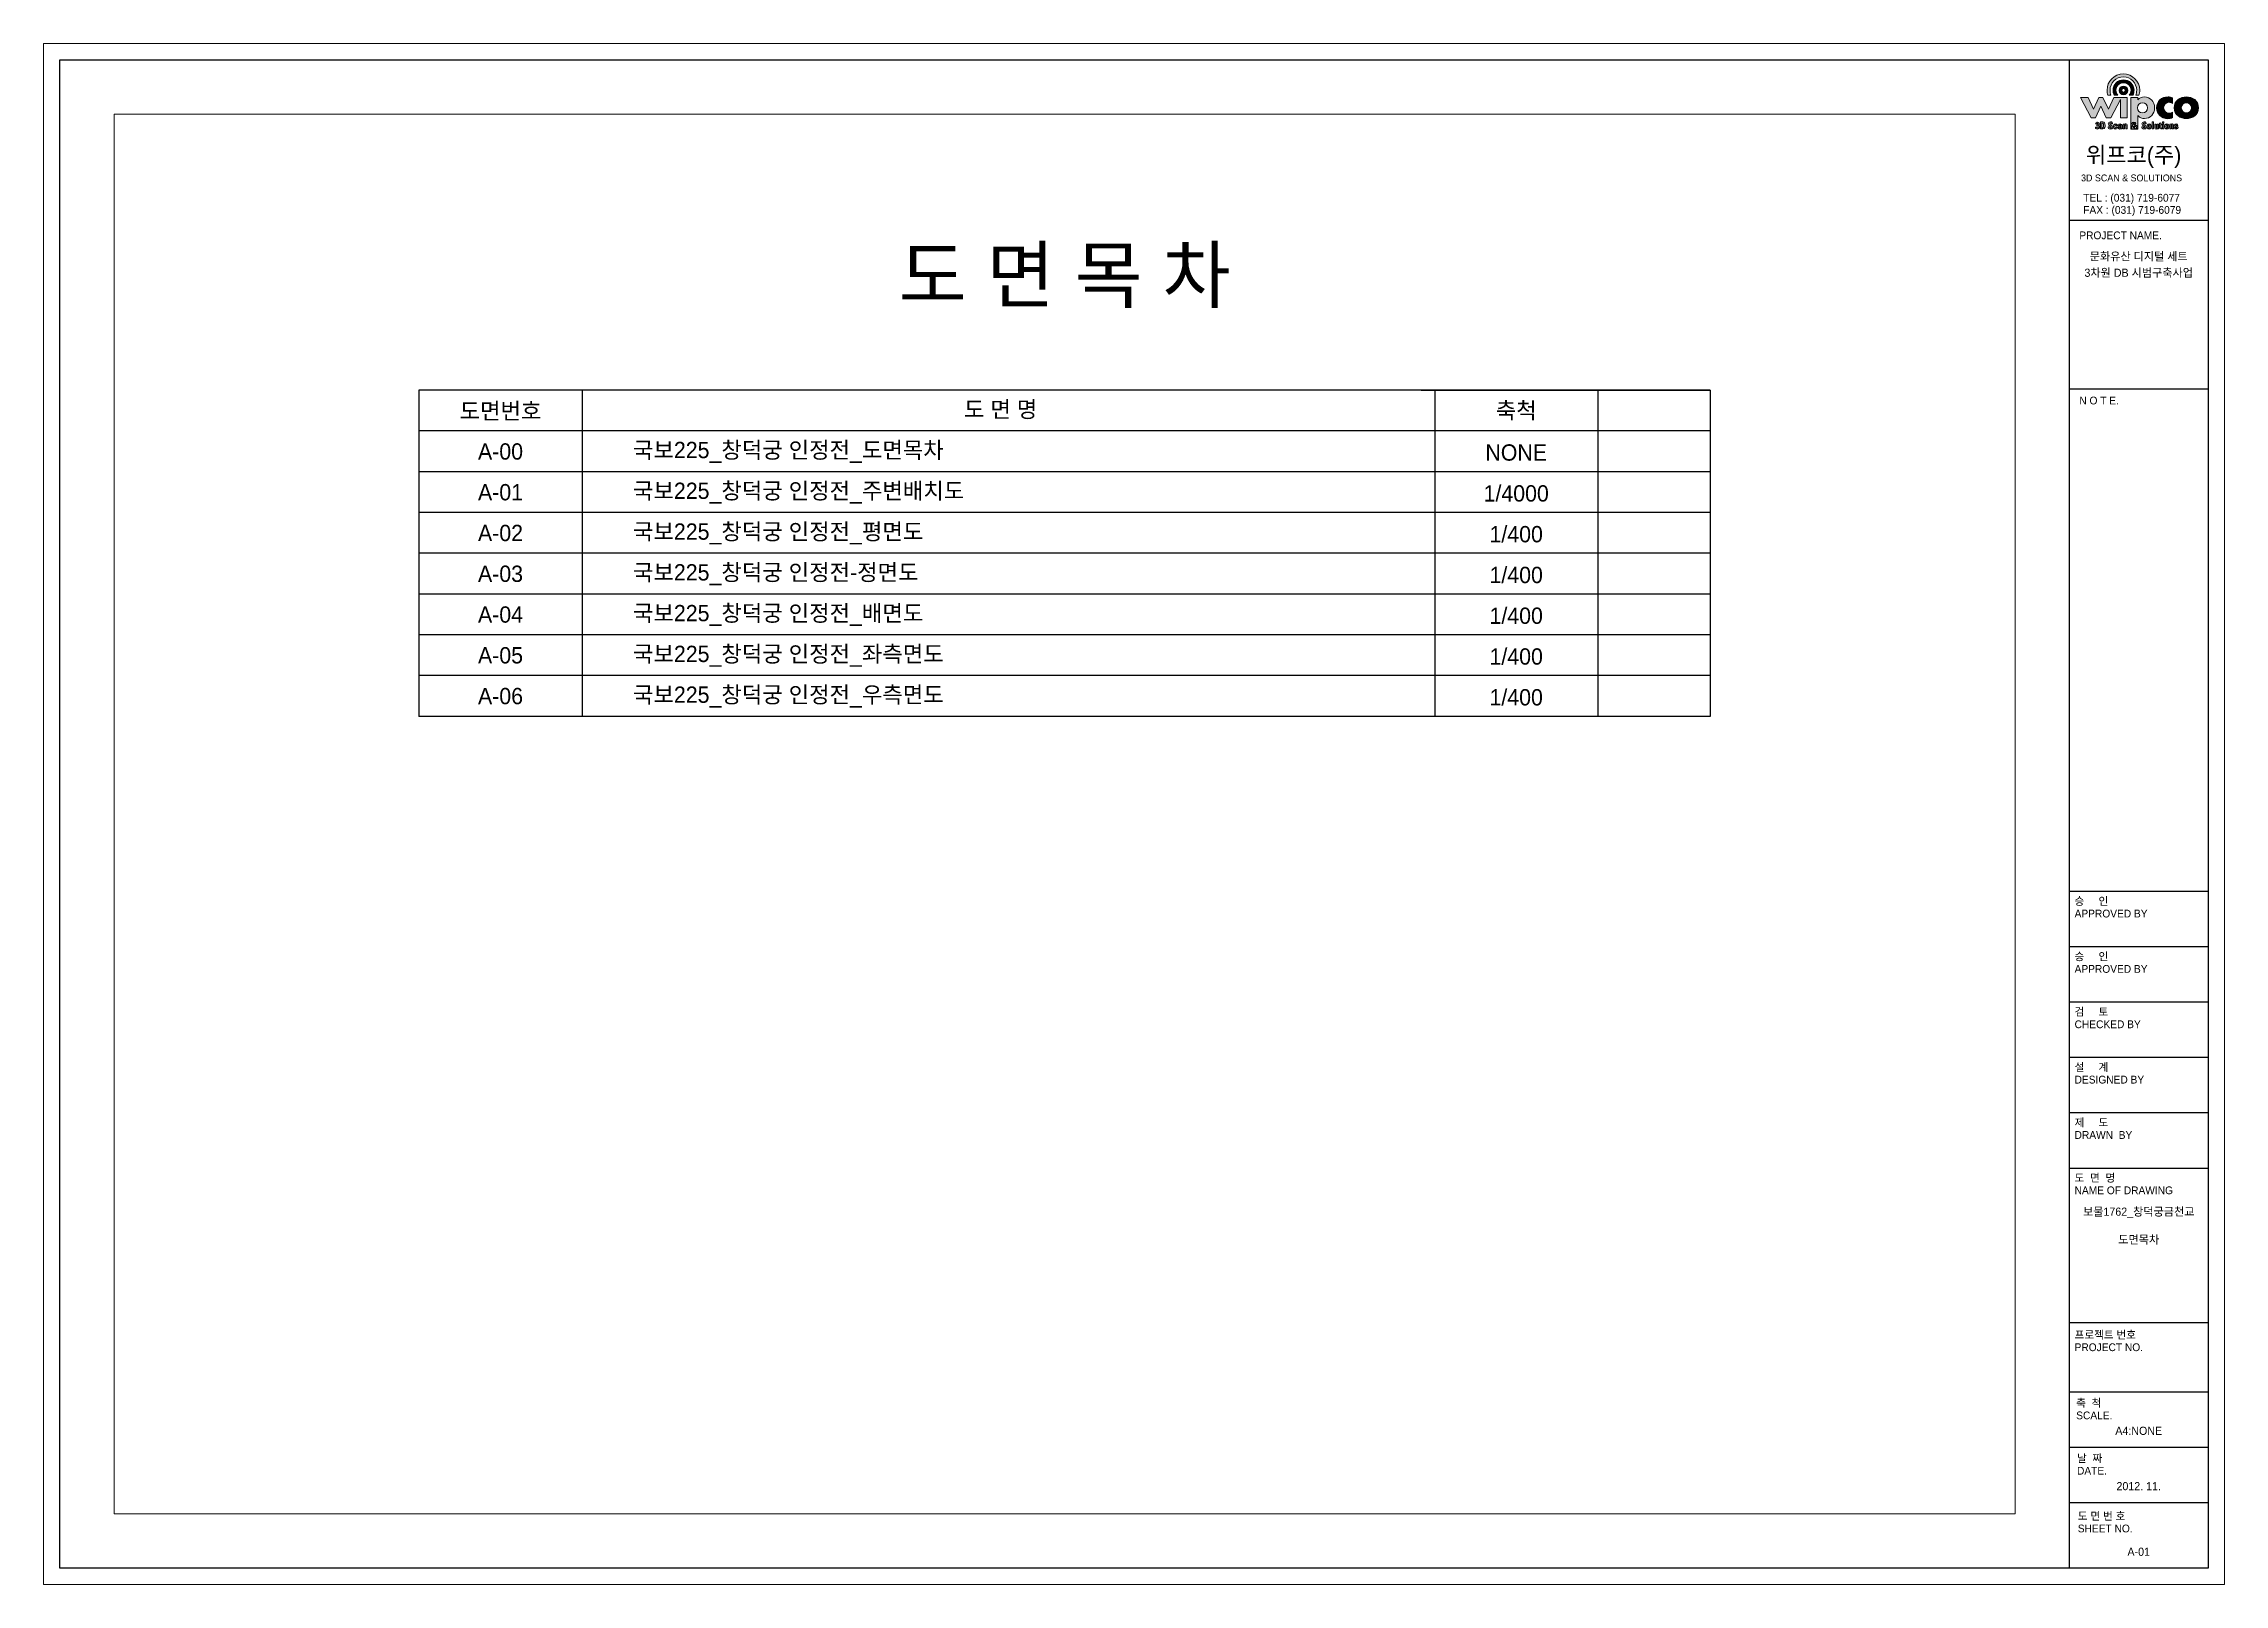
# Model space of a CAD drawing. Header units: millimetres. Extents: x -396231 to 224016, y 0 to 56679.
# Drawn here: x -306231 to -225984, y 0 to 56679 of the extents above; entities that cross this region are included whole.
import ezdxf
from ezdxf.enums import TextEntityAlignment as Align

# ---------------------------------------------------------------- set-up
doc = ezdxf.new("R2010")
doc.units = ezdxf.units.MM
doc.layers.add('Layer 1', color=7, linetype='Continuous')
doc.layers.add('text', color=7, linetype='Continuous')
doc.layers.add('Plot 설정선', color=251, linetype='Continuous', lineweight=9, plot=False)
doc.layers.add('WIPCO', color=3, linetype='Continuous', lineweight=9)
doc.styles.add('WIPCO', font='')
doc.styles.get('WIPCO').set_extended_font_data('Dotum')

msp = doc.modelspace()

# ---------------------------------------------------------------- texts
at = {"layer": 'text', "style": 'WIPCO'}
for s, height, p in [('도 면 목 차', 2000, (-268659.5, 48193.7)), ('문화유산 디지털 세트', 300, (-229136, 48858.1)), ('3차원 DB 시범구축사업', 300, (-229136, 48258.1)), ('도면번호', 600, (-289417.9, 43180.1)), ('축척', 600, (-252043.2, 43190.7)), ('A-00', 600, (-289417.9, 41675.7)), ('NONE', 600, (-252043.2, 41638.1)), ('A-01', 600, (-289417.9, 40177.5)), ('1/4000', 600, (-252043.2, 40145.1)), ('A-02', 600, (-289417.9, 38677.5)), ('1/400', 600, (-252043.2, 38645.1)), ('A-03', 600, (-289417.9, 37177.5)), ('1/400', 600, (-252043.2, 37145.1)), ('A-04', 600, (-289417.9, 35677.5)), ('1/400', 600, (-252043.2, 35645.1)), ('A-05', 600, (-289417.9, 34177.5)), ('1/400', 600, (-252043.2, 34145.1)), ('A-06', 600, (-289417.9, 32677.5)), ('1/400', 600, (-252043.2, 32645.1)), ('보물1762_창덕궁금천교', 300, (-229136, 13691.9)), ('도면목차', 300, (-229136, 12691.9)), ('A4:NONE', 300, (-229136, 5649.7)), ('2012. 11.', 300, (-229136, 3613.4)), ('A-01', 300, (-229136, 1200))]:
    msp.add_text(s, height=height, dxfattribs=at).set_placement(p, align=Align.MIDDLE)
for s, p in [('도 면 명', (-272362.2, 42926)), ('국보225_창덕궁 인정전_도면목차', (-284543.3, 41429.7)), ('국보225_창덕궁 인정전_주변배치도', (-284543.3, 39929.7)), ('국보225_창덕궁 인정전_평면도', (-284543.3, 38429.7)), ('국보225_창덕궁 인정전-정면도', (-284543.3, 36929.7)), ('국보225_창덕궁 인정전_배면도', (-284543.3, 35429.7)), ('국보225_창덕궁 인정전_좌측면도', (-284543.3, 33929.7)), ('국보225_창덕궁 인정전_우측면도', (-284543.3, 32429.7))]:
    msp.add_text(s, height=600, dxfattribs=at).set_placement(p)
at = {"layer": 'WIPCO', "color": 3, "lineweight": -3, "style": 'WIPCO'}
for s, height, p in [('위프코(주)', 596.36, (-231081.4, 52288)), ('3D SCAN & SOLUTIONS', 250.668, (-231257.5, 51613.3)), ('TEL : (031) 719-6077', 286.253, (-231177.9, 50866)), ('FAX : (031) 719-6079', 286.253, (-231177.9, 50418.3)), ('PROJECT NAME.', 286.253, (-231321.1, 49482.9)), ('N O T E.', 286.25, (-231321.1, 43406.2)), ('승     인', 286.25, (-231495.5, 24991.5)), ('APPROVED BY', 286.253, (-231495.5, 24533.4)), ('승     인', 286.25, (-231495.5, 22955.3)), ('APPROVED BY', 286.253, (-231495.5, 22497.1)), ('검     토', 286.25, (-231495.5, 20919)), ('CHECKED BY', 286.25, (-231495.5, 20460.8)), ('설     계', 286.25, (-231495.5, 18882.7)), ('DESIGNED BY', 286.253, (-231495.5, 18424.5)), ('제     도', 286.25, (-231495.5, 16846.4)), ('DRAWN  BY', 286.25, (-231495.5, 16388.3)), ('도  면  명', 286.25, (-231495.5, 14810.2)), ('NAME OF DRAWING', 286.253, (-231495.5, 14352)), ('프로젝트 번호', 286.25, (-231495.5, 9038.3)), ('PROJECT NO.', 286.253, (-231495.5, 8580.2)), ('축  척', 286.25, (-231436.5, 6530.7)), ('SCALE.', 286.25, (-231436.5, 6072.5)), ('날  짜', 286.25, (-231407, 4495)), ('DATE.', 286.25, (-231407, 4036.9)), ('도 면 번 호', 286.25, (-231377.5, 2370.9)), ('SHEET NO.', 286.25, (-231377.5, 1912.7))]:
    msp.add_text(s, height=height, dxfattribs=at).set_placement(p)

# ---------------------------------------------------------------- blocks, each defined once
blk = doc.blocks.new('block 2')
at = {"layer": 'Layer 1', "color": 7, "lineweight": 9}
for points, knots in [([(111.9, -142.1), (108.2, -142.1), (104.4, -143.6), (102.6, -146.2), (102.6, -146.2), (102.4, -146.4), (102.4, -146.4), (102.4, -146.4), (102.4, -143.1), (102.4, -143.1), (102.4, -143.1), (92.8, -143.1), (92.8, -143.1), (92.8, -143.1), (92.8, -187.4), (92.8, -187.4), (92.8, -187.4), (95.6, -187.4), (95.6, -187.4), (94.2, -187.1), (93.4, -186.2), (93.4, -184.7), (93.4, -183.4), (94.3, -182.7), (95.3, -182), (94.8, -181.4), (94.3, -180.6), (94.3, -179.6), (94.3, -178.6), (95.5, -177.8), (97.1, -177.8), (98, -177.8), (99.5, -178.2), (99.5, -179.7), (99.5, -180.9), (98.7, -181.5), (97.9, -182.2), (97.9, -182.2), (99.4, -184.1), (99.4, -184.1), (99.5, -183.5), (99.6, -183.2), (99.6, -182.2), (99.6, -182.2), (101.2, -182.2), (101.2, -182.2), (101.2, -183.2), (101.2, -184.5), (100.5, -185.5), (100.5, -185.5), (102, -187.4), (102, -187.4), (102, -187.4), (102.4, -187.4), (102.4, -187.4), (102.4, -187.4), (102.4, -168.2), (102.4, -168.2), (102.4, -168.2), (103.2, -169), (103.2, -169), (105.2, -171.3), (108.4, -172.6), (112, -172.6), (120.1, -172.6), (126.3, -166.1), (126.3, -157.4), (126.3, -148.8), (120, -142.1), (111.9, -142.1)], [0, 0, 0, 0, 1, 1, 1, 2, 2, 2, 3, 3, 3, 4, 4, 4, 5, 5, 5, 6, 6, 6, 7, 7, 7, 8, 8, 8, 9, 9, 9, 10, 10, 10, 11, 11, 11, 12, 12, 12, 13, 13, 13, 14, 14, 14, 15, 15, 15, 16, 16, 16, 17, 17, 17, 18, 18, 18, 19, 19, 19, 20, 20, 20, 21, 21, 21, 22, 22, 22, 23, 23, 23, 23]), ([(109.2, -164.4), (105, -164.4), (102.1, -161.6), (102.1, -157.4), (102.1, -153.2), (105, -150.3), (109.2, -150.3), (113.4, -150.3), (116.3, -153.2), (116.3, -157.4), (116.3, -161.6), (113.5, -164.4), (109.2, -164.4)], [0, 0, 0, 0, 1, 1, 1, 2, 2, 2, 3, 3, 3, 4, 4, 4, 4]), ([(98.1, -187.4), (98.1, -187.4), (100.1, -187.4), (100.1, -187.4), (100.1, -187.4), (99.4, -186.7), (99.4, -186.7), (99, -187.1), (98.6, -187.3), (98.1, -187.4)], [0, 0, 0, 0, 1, 1, 1, 2, 2, 2, 3, 3, 3, 3])]:
    blk.add_open_spline(points, degree=3, knots=knots, dxfattribs=at)
blk = doc.blocks.new('wipco')
h = blk.add_hatch(color=177)
h.dxf.hatch_style = 1
edge = h.paths.add_edge_path()
edge.add_spline(control_points=[(103247.7, 2516.7), (103247.7, 2549.9), (103220.7, 2576.9), (103187.5, 2576.9)], knot_values=[9, 9, 9, 9, 10, 10, 10, 10], degree=3, periodic=0)
edge.add_spline(control_points=[(103187.5, 2576.9), (103154.3, 2576.9), (103127.3, 2549.9), (103127.3, 2516.7)], knot_values=[0, 0, 0, 0, 1, 1, 1, 1], degree=3, periodic=0)
edge.add_spline(control_points=[(103127.3, 2516.7), (103127.3, 2510.5), (103128.3, 2504.3), (103130.2, 2498.3), (103130.2, 2498.3), (103142, 2498.3), (103142, 2498.3)], knot_values=[1, 1, 1, 1, 2, 2, 2, 3, 3, 3, 3], degree=3, periodic=0)
edge.add_spline(control_points=[(103142, 2498.3), (103139.7, 2504.2), (103138.5, 2510.3), (103138.5, 2516.7)], knot_values=[3, 3, 3, 3, 4, 4, 4, 4], degree=3, periodic=0)
edge.add_spline(control_points=[(103138.5, 2516.7), (103138.5, 2543.7), (103160.5, 2565.7), (103187.5, 2565.7)], knot_values=[4, 4, 4, 4, 5, 5, 5, 5], degree=3, periodic=0)
edge.add_spline(control_points=[(103187.5, 2565.7), (103214.5, 2565.7), (103236.6, 2543.7), (103236.6, 2516.7)], knot_values=[5, 5, 5, 5, 6, 6, 6, 6], degree=3, periodic=0)
edge.add_spline(control_points=[(103236.6, 2516.7), (103236.6, 2510.3), (103235.3, 2504.2), (103233, 2498.3), (103233, 2498.3), (103244.8, 2498.3), (103244.8, 2498.3)], knot_values=[6, 6, 6, 6, 7, 7, 7, 8, 8, 8, 8], degree=3, periodic=0)
edge.add_spline(control_points=[(103244.8, 2498.3), (103246.7, 2504.3), (103247.7, 2510.5), (103247.7, 2516.7)], knot_values=[8, 8, 8, 8, 9, 9, 9, 9], degree=3, periodic=0)
h = blk.add_hatch(color=177)
h.dxf.hatch_style = 1
h.paths.add_polyline_path([(103112.4, 2489.7), (103097.6, 2489.7), (103077.6, 2446.6), (103057.8, 2489.7), (103030.1, 2489.7), (103069, 2415.1), (103085.3, 2415.1), (103105, 2458.7), (103124.7, 2415.1), (103140.9, 2415.1), (103176.4, 2483), (103176.4, 2415.1), (103201.5, 2415.1), (103201.5, 2489.7), (103152.3, 2489.7), (103132.3, 2446.6)])
h = blk.add_hatch(color=177)
h.dxf.hatch_style = 1
edge = h.paths.add_edge_path(flags=17)
edge.add_spline(control_points=[(103188.1, 2544.2), (103203.4, 2544.2), (103215.8, 2531.8), (103215.8, 2516.5)], knot_values=[5, 5, 5, 5, 6, 6, 6, 6], degree=3, periodic=0)
edge.add_spline(control_points=[(103215.8, 2516.5), (103215.8, 2509.8), (103213.4, 2503.4), (103209, 2498.3), (103209, 2498.3), (103222.3, 2498.3), (103222.3, 2498.3)], knot_values=[6, 6, 6, 6, 7, 7, 7, 8, 8, 8, 8], degree=3, periodic=0)
edge.add_spline(control_points=[(103222.3, 2498.3), (103225.3, 2503.9), (103226.9, 2510.2), (103226.9, 2516.5)], knot_values=[8, 8, 8, 8, 9, 9, 9, 9], degree=3, periodic=0)
edge.add_spline(control_points=[(103226.9, 2516.5), (103226.9, 2537.8), (103209.5, 2555.2), (103188.1, 2555.2)], knot_values=[9, 9, 9, 9, 10, 10, 10, 10], degree=3, periodic=0)
edge.add_spline(control_points=[(103188.1, 2555.2), (103166.8, 2555.2), (103149.4, 2537.8), (103149.4, 2516.5)], knot_values=[0, 0, 0, 0, 1, 1, 1, 1], degree=3, periodic=0)
edge.add_spline(control_points=[(103149.4, 2516.5), (103149.4, 2510.2), (103151, 2503.9), (103154, 2498.3), (103154, 2498.3), (103167.3, 2498.3), (103167.3, 2498.3)], knot_values=[1, 1, 1, 1, 2, 2, 2, 3, 3, 3, 3], degree=3, periodic=0)
edge.add_spline(control_points=[(103167.3, 2498.3), (103162.8, 2503.4), (103160.4, 2509.8), (103160.4, 2516.5)], knot_values=[3, 3, 3, 3, 4, 4, 4, 4], degree=3, periodic=0)
edge.add_spline(control_points=[(103160.4, 2516.5), (103160.4, 2531.8), (103172.9, 2544.2), (103188.1, 2544.2)], knot_values=[4, 4, 4, 4, 5, 5, 5, 5], degree=3, periodic=0)
h = blk.add_hatch(color=1)
h.dxf.hatch_style = 1
edge = h.paths.add_edge_path()
edge.add_spline(control_points=[(103204.2, 2516.2), (103204.2, 2525), (103197, 2532.3), (103188.1, 2532.3)], knot_values=[3, 3, 3, 3, 4, 4, 4, 4], degree=3, periodic=0)
edge.add_spline(control_points=[(103188.1, 2532.3), (103179.2, 2532.3), (103172, 2525), (103172, 2516.2)], knot_values=[0, 0, 0, 0, 1, 1, 1, 1], degree=3, periodic=0)
edge.add_spline(control_points=[(103172, 2516.2), (103172, 2507.3), (103179.2, 2500.1), (103188.1, 2500.1)], knot_values=[1, 1, 1, 1, 2, 2, 2, 2], degree=3, periodic=0)
edge.add_spline(control_points=[(103188.1, 2500.1), (103197, 2500.1), (103204.2, 2507.3), (103204.2, 2516.2)], knot_values=[2, 2, 2, 2, 3, 3, 3, 3], degree=3, periodic=0)
edge = h.paths.add_edge_path(flags=16)
edge.add_spline(control_points=[(103188.1, 2522.6), (103191.6, 2522.6), (103194.5, 2519.7), (103194.5, 2516.2)], knot_values=[2, 2, 2, 2, 3, 3, 3, 3], degree=3, periodic=0)
edge.add_spline(control_points=[(103194.5, 2516.2), (103194.5, 2512.6), (103191.6, 2509.8), (103188.1, 2509.8)], knot_values=[3, 3, 3, 3, 4, 4, 4, 4], degree=3, periodic=0)
edge.add_spline(control_points=[(103188.1, 2509.8), (103184.6, 2509.8), (103181.7, 2512.6), (103181.7, 2516.2)], knot_values=[0, 0, 0, 0, 1, 1, 1, 1], degree=3, periodic=0)
edge.add_spline(control_points=[(103181.7, 2516.2), (103181.7, 2519.7), (103184.6, 2522.6), (103188.1, 2522.6)], knot_values=[1, 1, 1, 1, 2, 2, 2, 2], degree=3, periodic=0)
h = blk.add_hatch(color=177)
h.dxf.hatch_style = 1
edge = h.paths.add_edge_path(flags=16)
edge.add_spline(control_points=[(103239.6, 2452.3), (103239.6, 2463.2), (103247.2, 2470.7), (103258.1, 2470.7)], knot_values=[1, 1, 1, 1, 2, 2, 2, 2], degree=3, periodic=0)
edge.add_spline(control_points=[(103258.1, 2470.7), (103269.1, 2470.7), (103276.7, 2463.2), (103276.7, 2452.3)], knot_values=[2, 2, 2, 2, 3, 3, 3, 3], degree=3, periodic=0)
edge.add_spline(control_points=[(103276.7, 2452.3), (103276.7, 2441.4), (103269.2, 2434.1), (103258.1, 2434.1)], knot_values=[3, 3, 3, 3, 4, 4, 4, 4], degree=3, periodic=0)
edge.add_spline(control_points=[(103258.1, 2434.1), (103247, 2434.1), (103239.6, 2441.4), (103239.6, 2452.3)], knot_values=[0, 0, 0, 0, 1, 1, 1, 1], degree=3, periodic=0)
edge = h.paths.add_edge_path()
edge.add_spline(control_points=[(103228, 2489.7), (103221.7, 2489.7), (103215.4, 2489.7), (103215.4, 2489.7), (103215.4, 2489.7), (103215.4, 2460.7), (103215.4, 2431.8)], knot_values=[3.5, 3.5, 3.5, 3.5, 4, 4, 4, 4.5, 4.5, 4.5, 4.5], degree=3, periodic=0)
edge.add_spline(control_points=[(103215.4, 2431.8), (103215.4, 2402.9), (103215.4, 2374), (103215.4, 2374), (103215.4, 2374), (103222.5, 2374), (103222.5, 2374)], knot_values=[4.5, 4.5, 4.5, 4.5, 5, 5, 5, 6, 6, 6, 6], degree=3, periodic=0)
edge.add_spline(control_points=[(103222.5, 2374), (103219, 2374.9), (103217, 2377.3), (103217, 2381.1)], knot_values=[6, 6, 6, 6, 7, 7, 7, 7], degree=3, periodic=0)
edge.add_spline(control_points=[(103217, 2381.1), (103217, 2384.4), (103219.3, 2386.5), (103221.9, 2388.1)], knot_values=[7, 7, 7, 7, 8, 8, 8, 8], degree=3, periodic=0)
edge.add_spline(control_points=[(103221.9, 2388.1), (103220.6, 2389.8), (103219.1, 2391.7), (103219.1, 2394.3)], knot_values=[8, 8, 8, 8, 9, 9, 9, 9], degree=3, periodic=0)
edge.add_spline(control_points=[(103219.1, 2394.3), (103219.1, 2397), (103222.4, 2399.1), (103226.6, 2399.1)], knot_values=[9, 9, 9, 9, 10, 10, 10, 10], degree=3, periodic=0)
edge.add_spline(control_points=[(103226.6, 2399.1), (103228.9, 2399.1), (103232.8, 2398), (103232.8, 2394.3)], knot_values=[10, 10, 10, 10, 11, 11, 11, 11], degree=3, periodic=0)
edge.add_spline(control_points=[(103232.8, 2394.3), (103232.8, 2391.1), (103230.6, 2389.4), (103228.6, 2387.6), (103228.6, 2387.6), (103232.5, 2382.6), (103232.5, 2382.6)], knot_values=[11, 11, 11, 11, 12, 12, 12, 13, 13, 13, 13], degree=3, periodic=0)
edge.add_spline(control_points=[(103232.5, 2382.6), (103232.9, 2384.2), (103233, 2385.1), (103233, 2387.5), (103233, 2387.5), (103237.2, 2387.5), (103237.2, 2387.5)], knot_values=[13, 13, 13, 13, 14, 14, 14, 15, 15, 15, 15], degree=3, periodic=0)
edge.add_spline(control_points=[(103237.2, 2387.5), (103237.2, 2385), (103237.2, 2381.7), (103235.5, 2379.1), (103235.5, 2379.1), (103236.5, 2377.8), (103237.4, 2376.5)], knot_values=[15, 15, 15, 15, 16, 16, 16, 16.5, 16.5, 16.5, 16.5], degree=3, periodic=0)
edge.add_spline(control_points=[(103237.4, 2376.5), (103238.4, 2375.3), (103239.3, 2374), (103239.3, 2374), (103239.3, 2374), (103239.6, 2374), (103239.9, 2374)], knot_values=[16.5, 16.5, 16.5, 16.5, 17, 17, 17, 17.5, 17.5, 17.5, 17.5], degree=3, periodic=0)
edge.add_spline(control_points=[(103239.9, 2374), (103240.2, 2374), (103240.5, 2374), (103240.5, 2374), (103240.5, 2374), (103240.5, 2386.6), (103240.5, 2399.1)], knot_values=[17.5, 17.5, 17.5, 17.5, 18, 18, 18, 18.5, 18.5, 18.5, 18.5], degree=3, periodic=0)
edge.add_spline(control_points=[(103240.5, 2399.1), (103240.5, 2411.7), (103240.5, 2424.2), (103240.5, 2424.2), (103240.5, 2424.2), (103242.4, 2422.1), (103242.4, 2422.1)], knot_values=[18.5, 18.5, 18.5, 18.5, 19, 19, 19, 20, 20, 20, 20], degree=3, periodic=0)
edge.add_spline(control_points=[(103242.4, 2422.1), (103247.6, 2416), (103256, 2412.6), (103265.3, 2412.6)], knot_values=[20, 20, 20, 20, 21, 21, 21, 21], degree=3, periodic=0)
edge.add_spline(control_points=[(103265.3, 2412.6), (103286.6, 2412.6), (103302.7, 2429.6), (103302.7, 2452.2)], knot_values=[21, 21, 21, 21, 22, 22, 22, 22], degree=3, periodic=0)
edge.add_spline(control_points=[(103302.7, 2452.2), (103302.7, 2474.6), (103286.1, 2492.2), (103265, 2492.2)], knot_values=[22, 22, 22, 22, 23, 23, 23, 23], degree=3, periodic=0)
edge.add_spline(control_points=[(103265, 2492.2), (103255.4, 2492.2), (103245.5, 2488.2), (103240.8, 2481.5), (103240.8, 2481.5), (103240.7, 2481.4), (103240.6, 2481.2)], knot_values=[0, 0, 0, 0, 1, 1, 1, 1.5, 1.5, 1.5, 1.5], degree=3, periodic=0)
edge.add_spline(control_points=[(103240.6, 2481.2), (103240.6, 2481.1), (103240.5, 2481), (103240.5, 2481), (103240.5, 2481), (103240.5, 2483.2), (103240.5, 2485.3)], knot_values=[1.5, 1.5, 1.5, 1.5, 2, 2, 2, 2.5, 2.5, 2.5, 2.5], degree=3, periodic=0)
edge.add_spline(control_points=[(103240.5, 2485.3), (103240.5, 2487.5), (103240.5, 2489.7), (103240.5, 2489.7), (103240.5, 2489.7), (103234.2, 2489.7), (103228, 2489.7)], knot_values=[2.5, 2.5, 2.5, 2.5, 3, 3, 3, 3.5, 3.5, 3.5, 3.5], degree=3, periodic=0)
h = blk.add_hatch(color=177)
h.dxf.hatch_style = 1
edge = h.paths.add_edge_path()
edge.add_spline(control_points=[(103350.6, 2412.2), (103357.2, 2412.2), (103363.3, 2413.5), (103368.8, 2416.1), (103368.8, 2416.1), (103368.8, 2436.5), (103368.8, 2436.5), (103365.2, 2433.9), (103360.6, 2432.4), (103356.2, 2432.4), (103344.2, 2432.4), (103335.8, 2440.6), (103335.8, 2452.5), (103335.8, 2463.6), (103344.5, 2472.4), (103355.7, 2472.4), (103360, 2472.4), (103364.4, 2470.9), (103368.8, 2468), (103368.8, 2468), (103368.8, 2488.5), (103368.8, 2488.5), (103363.8, 2491.2), (103357.9, 2492.6), (103351.8, 2492.6), (103327.3, 2492.6), (103309.5, 2475.3), (103309.5, 2451.6), (103309.5, 2429.5), (103327.6, 2412.2), (103350.6, 2412.2)], knot_values=[0, 0, 0, 0, 1, 1, 1, 2, 2, 2, 3, 3, 3, 4, 4, 4, 5, 5, 5, 6, 6, 6, 7, 7, 7, 8, 8, 8, 9, 9, 9, 10, 10, 10, 10], degree=3, periodic=0)
h = blk.add_hatch(color=177)
h.dxf.hatch_style = 1
edge = h.paths.add_edge_path()
edge.add_spline(control_points=[(103419.3, 2492.2), (103397.6, 2492.2), (103374.2, 2479.7), (103374.2, 2452.3)], knot_values=[0, 0, 0, 0, 1, 1, 1, 1], degree=3, periodic=0)
edge.add_spline(control_points=[(103374.2, 2452.3), (103374.2, 2425), (103397.6, 2412.6), (103419.3, 2412.6)], knot_values=[1, 1, 1, 1, 2, 2, 2, 2], degree=3, periodic=0)
edge.add_spline(control_points=[(103419.3, 2412.6), (103441.1, 2412.6), (103464.4, 2425), (103464.4, 2452.3)], knot_values=[2, 2, 2, 2, 3, 3, 3, 3], degree=3, periodic=0)
edge.add_spline(control_points=[(103464.4, 2452.3), (103464.4, 2479.7), (103441.1, 2492.2), (103419.3, 2492.2)], knot_values=[3, 3, 3, 3, 4, 4, 4, 4], degree=3, periodic=0)
edge = h.paths.add_edge_path(flags=16)
edge.add_spline(control_points=[(103400.8, 2452.3), (103400.8, 2463.2), (103408.4, 2470.7), (103419.3, 2470.7)], knot_values=[1, 1, 1, 1, 2, 2, 2, 2], degree=3, periodic=0)
edge.add_spline(control_points=[(103419.3, 2470.7), (103430.2, 2470.7), (103437.9, 2463.2), (103437.9, 2452.3)], knot_values=[2, 2, 2, 2, 3, 3, 3, 3], degree=3, periodic=0)
edge.add_spline(control_points=[(103437.9, 2452.3), (103437.9, 2441.4), (103430.4, 2434.1), (103419.3, 2434.1)], knot_values=[3, 3, 3, 3, 4, 4, 4, 4], degree=3, periodic=0)
edge.add_spline(control_points=[(103419.3, 2434.1), (103408.2, 2434.1), (103400.8, 2441.4), (103400.8, 2452.3)], knot_values=[0, 0, 0, 0, 1, 1, 1, 1], degree=3, periodic=0)
h = blk.add_hatch(color=252)
h.dxf.hatch_style = 1
edge = h.paths.add_edge_path()
edge.add_spline(control_points=[(103096, 2387.3), (103096, 2387.3), (103096, 2387.4), (103096, 2387.4), (103098.7, 2387.8), (103099.4, 2390.6), (103099.4, 2392.9)], knot_values=[3, 3, 3, 3, 4, 4, 4, 5, 5, 5, 5], degree=3, periodic=0)
edge.add_spline(control_points=[(103099.4, 2392.9), (103099.4, 2397.6), (103097.2, 2399.5), (103092.6, 2399.5)], knot_values=[2, 2, 2, 2, 3, 3, 3, 3], degree=3, periodic=0)
edge.add_spline(control_points=[(103092.6, 2399.5), (103090.1, 2399.5), (103088.3, 2399.2), (103087.2, 2398.2)], knot_values=[1, 1, 1, 1, 2, 2, 2, 2], degree=3, periodic=0)
edge.add_spline(control_points=[(103087.2, 2398.2), (103086, 2397.2), (103085.5, 2395.6), (103085.5, 2393)], knot_values=[0, 0, 0, 0, 1, 1, 1, 1], degree=3, periodic=0)
edge.add_spline(control_points=[(103085.5, 2393), (103085.5, 2393), (103086.7, 2393), (103088, 2393)], knot_values=[16.5, 16.5, 16.5, 16.5, 17, 17, 17, 17], degree=3, periodic=0)
edge.add_spline(control_points=[(103088, 2393), (103089.2, 2393), (103090.5, 2393), (103090.5, 2393), (103090.5, 2394.4), (103090.6, 2395.9), (103092.4, 2395.9)], knot_values=[15, 15, 15, 15, 15.5, 15.5, 15.5, 16.5, 16.5, 16.5, 16.5], degree=3, periodic=0)
edge.add_spline(control_points=[(103092.4, 2395.9), (103094.1, 2395.9), (103094.4, 2394.3), (103094.4, 2393)], knot_values=[14, 14, 14, 14, 15, 15, 15, 15], degree=3, periodic=0)
edge.add_spline(control_points=[(103094.4, 2393), (103094.4, 2389.5), (103093.4, 2389.2), (103090.1, 2389.3)], knot_values=[13, 13, 13, 13, 14, 14, 14, 14], degree=3, periodic=0)
edge.add_spline(control_points=[(103090.1, 2389.3), (103090.1, 2389.3), (103090.1, 2385.4), (103090.1, 2385.4), (103093.6, 2385.4), (103094.7, 2385.1), (103094.7, 2381.6)], knot_values=[11, 11, 11, 11, 12, 12, 12, 13, 13, 13, 13], degree=3, periodic=0)
edge.add_spline(control_points=[(103094.7, 2381.6), (103094.7, 2379.8), (103094.6, 2377.7), (103092.3, 2377.7)], knot_values=[10, 10, 10, 10, 11, 11, 11, 11], degree=3, periodic=0)
edge.add_spline(control_points=[(103092.3, 2377.7), (103090.1, 2377.7), (103090.2, 2379.5), (103090.2, 2381.1)], knot_values=[9, 9, 9, 9, 10, 10, 10, 10], degree=3, periodic=0)
edge.add_spline(control_points=[(103090.2, 2381.1), (103090.2, 2381.1), (103085.2, 2381.1), (103085.2, 2381.1), (103085.2, 2375.8), (103087.1, 2374.1), (103092, 2374.1)], knot_values=[7, 7, 7, 7, 8, 8, 8, 9, 9, 9, 9], degree=3, periodic=0)
edge.add_spline(control_points=[(103092, 2374.1), (103097, 2374.1), (103099.8, 2376.2), (103099.8, 2381.3)], knot_values=[6, 6, 6, 6, 7, 7, 7, 7], degree=3, periodic=0)
edge.add_spline(control_points=[(103099.8, 2381.3), (103099.8, 2384.2), (103099.2, 2386.7), (103096, 2387.3)], knot_values=[5, 5, 5, 5, 6, 6, 6, 6], degree=3, periodic=0)
edge = h.paths.add_edge_path()
edge.add_spline(control_points=[(103120.2, 2387.4), (103120.2, 2395.4), (103118.8, 2400), (103111.8, 2400)], knot_values=[1, 1, 1, 1, 2, 2, 2, 2], degree=3, periodic=0)
edge.add_spline(control_points=[(103111.8, 2400), (103111.8, 2400), (103102.9, 2400), (103102.9, 2400), (103102.9, 2400), (103102.9, 2393.6), (103102.9, 2387.2)], knot_values=[4.5, 4.5, 4.5, 4.5, 5.5, 5.5, 5.5, 6, 6, 6, 6], degree=3, periodic=0)
edge.add_spline(control_points=[(103102.9, 2387.2), (103102.9, 2380.8), (103102.9, 2374.4), (103102.9, 2374.4), (103102.9, 2374.4), (103105.1, 2374.4), (103107.2, 2374.4)], knot_values=[3.5, 3.5, 3.5, 3.5, 4, 4, 4, 4.5, 4.5, 4.5, 4.5], degree=3, periodic=0)
edge.add_spline(control_points=[(103107.2, 2374.4), (103109.4, 2374.4), (103111.6, 2374.4), (103111.6, 2374.4), (103120.8, 2374.4), (103120.2, 2383.4), (103120.2, 2387.4)], knot_values=[2, 2, 2, 2, 2.5, 2.5, 2.5, 3.5, 3.5, 3.5, 3.5], degree=3, periodic=0)
edge = h.paths.add_edge_path(flags=16)
edge.add_spline(control_points=[(103108.2, 2387.2), (103108.2, 2391.7), (103108.2, 2396.1), (103108.2, 2396.1), (103108.2, 2396.1), (103108.9, 2396.1), (103109.6, 2396.1)], knot_values=[3.5, 3.5, 3.5, 3.5, 4, 4, 4, 4.5, 4.5, 4.5, 4.5], degree=3, periodic=0)
edge.add_spline(control_points=[(103109.6, 2396.1), (103110.3, 2396.1), (103111, 2396.1), (103111, 2396.1), (103114.7, 2396.1), (103114.7, 2392), (103114.7, 2387.2)], knot_values=[2, 2, 2, 2, 2.5, 2.5, 2.5, 3.5, 3.5, 3.5, 3.5], degree=3, periodic=0)
edge.add_spline(control_points=[(103114.7, 2387.2), (103114.7, 2380.8), (103114.1, 2378.4), (103110.8, 2378.4)], knot_values=[1, 1, 1, 1, 2, 2, 2, 2], degree=3, periodic=0)
edge.add_spline(control_points=[(103110.8, 2378.4), (103110.8, 2378.4), (103108.2, 2378.4), (103108.2, 2378.4), (103108.2, 2378.4), (103108.2, 2382.8), (103108.2, 2387.2)], knot_values=[4.5, 4.5, 4.5, 4.5, 5.5, 5.5, 5.5, 6, 6, 6, 6], degree=3, periodic=0)
edge = h.paths.add_edge_path()
edge.add_spline(control_points=[(103148.2, 2381.4), (103148.2, 2389.5), (103137.5, 2389.1), (103137.5, 2393.9)], knot_values=[10, 10, 10, 10, 11, 11, 11, 11], degree=3, periodic=0)
edge.add_spline(control_points=[(103137.5, 2393.9), (103137.5, 2395.7), (103138.5, 2396.7), (103140.2, 2396.7)], knot_values=[9, 9, 9, 9, 10, 10, 10, 10], degree=3, periodic=0)
edge.add_spline(control_points=[(103140.2, 2396.7), (103142.4, 2396.7), (103142.7, 2394.7), (103142.7, 2392.8)], knot_values=[8, 8, 8, 8, 9, 9, 9, 9], degree=3, periodic=0)
edge.add_spline(control_points=[(103142.7, 2392.8), (103142.7, 2392.8), (103147.9, 2392.8), (103147.9, 2392.8), (103148.3, 2398.1), (103145.7, 2400.5), (103140.5, 2400.5)], knot_values=[6, 6, 6, 6, 7, 7, 7, 8, 8, 8, 8], degree=3, periodic=0)
edge.add_spline(control_points=[(103140.5, 2400.5), (103133.9, 2400.5), (103132, 2397.3), (103132, 2393.3)], knot_values=[5, 5, 5, 5, 6, 6, 6, 6], degree=3, periodic=0)
edge.add_spline(control_points=[(103132, 2393.3), (103132, 2385.6), (103142.8, 2385.4), (103142.8, 2380.7)], knot_values=[4, 4, 4, 4, 5, 5, 5, 5], degree=3, periodic=0)
edge.add_spline(control_points=[(103142.8, 2380.7), (103142.8, 2379), (103141.9, 2377.8), (103140.1, 2377.8)], knot_values=[3, 3, 3, 3, 4, 4, 4, 4], degree=3, periodic=0)
edge.add_spline(control_points=[(103140.1, 2377.8), (103137.2, 2377.8), (103137.1, 2379.9), (103137.1, 2382.3)], knot_values=[2, 2, 2, 2, 3, 3, 3, 3], degree=3, periodic=0)
edge.add_spline(control_points=[(103137.1, 2382.3), (103137.1, 2382.3), (103131.7, 2382.3), (103131.7, 2382.3), (103131.4, 2377.9), (103132.7, 2374), (103139.3, 2374)], knot_values=[0, 0, 0, 0, 1, 1, 1, 2, 2, 2, 2], degree=3, periodic=0)
edge.add_spline(control_points=[(103139.3, 2374), (103143.4, 2374), (103148.2, 2374.8), (103148.2, 2381.4)], knot_values=[11, 11, 11, 11, 12, 12, 12, 12], degree=3, periodic=0)
edge = h.paths.add_edge_path()
edge.add_spline(control_points=[(103156.4, 2383.9), (103156.4, 2387.6), (103156.6, 2389.5), (103158.7, 2389.5)], knot_values=[1, 1, 1, 1, 2, 2, 2, 2], degree=3, periodic=0)
edge.add_spline(control_points=[(103158.7, 2389.5), (103160.3, 2389.5), (103161, 2388.6), (103161, 2386)], knot_values=[0, 0, 0, 0, 1, 1, 1, 1], degree=3, periodic=0)
edge.add_spline(control_points=[(103161, 2386), (103161, 2386), (103162.2, 2386), (103163.5, 2386)], knot_values=[9.5, 9.5, 9.5, 9.5, 10, 10, 10, 10], degree=3, periodic=0)
edge.add_spline(control_points=[(103163.5, 2386), (103164.7, 2386), (103166, 2386), (103166, 2386), (103166, 2390.6), (103163.3, 2392.7), (103158.7, 2392.7)], knot_values=[8, 8, 8, 8, 8.5, 8.5, 8.5, 9.5, 9.5, 9.5, 9.5], degree=3, periodic=0)
edge.add_spline(control_points=[(103158.7, 2392.7), (103152.1, 2392.7), (103151.4, 2388.5), (103151.4, 2383.6)], knot_values=[7, 7, 7, 7, 8, 8, 8, 8], degree=3, periodic=0)
edge.add_spline(control_points=[(103151.4, 2383.6), (103151.4, 2378), (103152.3, 2374.1), (103158.7, 2374.1)], knot_values=[6, 6, 6, 6, 7, 7, 7, 7], degree=3, periodic=0)
edge.add_spline(control_points=[(103158.7, 2374.1), (103163.4, 2374.1), (103166, 2376.2), (103166, 2381)], knot_values=[5, 5, 5, 5, 6, 6, 6, 6], degree=3, periodic=0)
edge.add_spline(control_points=[(103166, 2381), (103166, 2381), (103161, 2381), (103161, 2381), (103161, 2378.7), (103160.3, 2377.3), (103158.7, 2377.3)], knot_values=[3, 3, 3, 3, 4, 4, 4, 5, 5, 5, 5], degree=3, periodic=0)
edge.add_spline(control_points=[(103158.7, 2377.3), (103156.9, 2377.3), (103156.4, 2378.4), (103156.4, 2383.9)], knot_values=[2, 2, 2, 2, 3, 3, 3, 3], degree=3, periodic=0)
edge = h.paths.add_edge_path()
edge.add_spline(control_points=[(103183.2, 2382.2), (103183.2, 2384.5), (103183.2, 2386.7), (103183.2, 2386.7), (103183.2, 2390), (103182.4, 2392.7), (103176, 2392.7)], knot_values=[13, 13, 13, 13, 13.5, 13.5, 13.5, 14.5, 14.5, 14.5, 14.5], degree=3, periodic=0)
edge.add_spline(control_points=[(103176, 2392.7), (103174.1, 2392.7), (103172.5, 2392.4), (103171.3, 2391.5)], knot_values=[12, 12, 12, 12, 13, 13, 13, 13], degree=3, periodic=0)
edge.add_spline(control_points=[(103171.3, 2391.5), (103170.2, 2390.7), (103169.5, 2389.3), (103169.5, 2387.2)], knot_values=[11, 11, 11, 11, 12, 12, 12, 12], degree=3, periodic=0)
edge.add_spline(control_points=[(103169.5, 2387.2), (103169.5, 2387.2), (103174.4, 2387.2), (103174.4, 2387.2), (103174.4, 2388.6), (103174.5, 2389.9), (103176.3, 2389.9)], knot_values=[9, 9, 9, 9, 10, 10, 10, 11, 11, 11, 11], degree=3, periodic=0)
edge.add_spline(control_points=[(103176.3, 2389.9), (103178.1, 2389.9), (103178.3, 2388.8), (103178.3, 2387.3)], knot_values=[8, 8, 8, 8, 9, 9, 9, 9], degree=3, periodic=0)
edge.add_spline(control_points=[(103178.3, 2387.3), (103178.3, 2387.3), (103178.3, 2385.9), (103178.3, 2385.9), (103173.6, 2386), (103169, 2385.7), (103169, 2379.8)], knot_values=[6, 6, 6, 6, 7, 7, 7, 8, 8, 8, 8], degree=3, periodic=0)
edge.add_spline(control_points=[(103169, 2379.8), (103169, 2376.7), (103170.3, 2374.1), (103173.8, 2374.1)], knot_values=[5, 5, 5, 5, 6, 6, 6, 6], degree=3, periodic=0)
edge.add_spline(control_points=[(103173.8, 2374.1), (103176, 2374.1), (103177.4, 2375), (103178.5, 2376.8)], knot_values=[4, 4, 4, 4, 5, 5, 5, 5], degree=3, periodic=0)
edge.add_spline(control_points=[(103178.5, 2376.8), (103178.5, 2376.8), (103178.6, 2376.8), (103178.6, 2376.8), (103178.6, 2376.8), (103178.6, 2376.2), (103178.7, 2375.6)], knot_values=[2.5, 2.5, 2.5, 2.5, 3.5, 3.5, 3.5, 4, 4, 4, 4], degree=3, periodic=0)
edge.add_spline(control_points=[(103178.7, 2375.6), (103178.7, 2375), (103178.8, 2374.4), (103178.8, 2374.4), (103178.8, 2374.4), (103179.9, 2374.4), (103181.1, 2374.4)], knot_values=[1.5, 1.5, 1.5, 1.5, 2, 2, 2, 2.5, 2.5, 2.5, 2.5], degree=3, periodic=0)
edge.add_spline(control_points=[(103181.1, 2374.4), (103182.3, 2374.4), (103183.4, 2374.4), (103183.4, 2374.4), (103183.3, 2375.5), (103183.2, 2376.7), (103183.2, 2377.8)], knot_values=[0, 0, 0, 0, 0.5, 0.5, 0.5, 1.5, 1.5, 1.5, 1.5], degree=3, periodic=0)
edge.add_spline(control_points=[(103183.2, 2377.8), (103183.2, 2377.8), (103183.2, 2380), (103183.2, 2382.2)], knot_values=[14.5, 14.5, 14.5, 14.5, 15, 15, 15, 15], degree=3, periodic=0)
edge = h.paths.add_edge_path(flags=16)
edge.add_spline(control_points=[(103178.3, 2383.1), (103178.3, 2381.1), (103178.7, 2377.2), (103175.8, 2377.2)], knot_values=[1, 1, 1, 1, 2, 2, 2, 2], degree=3, periodic=0)
edge.add_spline(control_points=[(103175.8, 2377.2), (103174.2, 2377.2), (103173.9, 2378.7), (103173.9, 2380)], knot_values=[0, 0, 0, 0, 1, 1, 1, 1], degree=3, periodic=0)
edge.add_spline(control_points=[(103173.9, 2380), (103173.9, 2383.2), (103175.8, 2383), (103178.3, 2383.1)], knot_values=[2, 2, 2, 2, 3, 3, 3, 3], degree=3, periodic=0)
edge = h.paths.add_edge_path()
edge.add_spline(control_points=[(103192.3, 2380.6), (103192.3, 2383.7), (103192.3, 2386.8), (103192.3, 2386.8), (103192.3, 2388.4), (103192.6, 2389.6), (103194.2, 2389.6)], knot_values=[8, 8, 8, 8, 8.5, 8.5, 8.5, 9.5, 9.5, 9.5, 9.5], degree=3, periodic=0)
edge.add_spline(control_points=[(103194.2, 2389.6), (103195.8, 2389.6), (103196.1, 2388.4), (103196.1, 2386.8)], knot_values=[7, 7, 7, 7, 8, 8, 8, 8], degree=3, periodic=0)
edge.add_spline(control_points=[(103196.1, 2386.8), (103196.1, 2386.8), (103196.1, 2374.4), (103196.1, 2374.4), (103196.1, 2374.4), (103197.4, 2374.4), (103198.6, 2374.4)], knot_values=[5.5, 5.5, 5.5, 5.5, 6.5, 6.5, 6.5, 7, 7, 7, 7], degree=3, periodic=0)
edge.add_spline(control_points=[(103198.6, 2374.4), (103199.9, 2374.4), (103201.1, 2374.4), (103201.1, 2374.4), (103201.1, 2374.4), (103201.1, 2378), (103201.1, 2381.6)], knot_values=[4.5, 4.5, 4.5, 4.5, 5, 5, 5, 5.5, 5.5, 5.5, 5.5], degree=3, periodic=0)
edge.add_spline(control_points=[(103201.1, 2381.6), (103201.1, 2385.2), (103201.1, 2388.8), (103201.1, 2388.8), (103201.1, 2391.3), (103199, 2392.7), (103196.6, 2392.7)], knot_values=[3, 3, 3, 3, 3.5, 3.5, 3.5, 4.5, 4.5, 4.5, 4.5], degree=3, periodic=0)
edge.add_spline(control_points=[(103196.6, 2392.7), (103195.7, 2392.7), (103194.9, 2392.6), (103194.2, 2392.2)], knot_values=[2, 2, 2, 2, 3, 3, 3, 3], degree=3, periodic=0)
edge.add_spline(control_points=[(103194.2, 2392.2), (103193.5, 2391.9), (103192.9, 2391.4), (103192.4, 2390.5)], knot_values=[1, 1, 1, 1, 2, 2, 2, 2], degree=3, periodic=0)
edge.add_spline(control_points=[(103192.4, 2390.5), (103192.4, 2390.5), (103192.3, 2390.5), (103192.3, 2390.5), (103192.3, 2390.5), (103192.3, 2391), (103192.3, 2391.4)], knot_values=[13.5, 13.5, 13.5, 13.5, 14.5, 14.5, 14.5, 15, 15, 15, 15], degree=3, periodic=0)
edge.add_spline(control_points=[(103192.3, 2391.4), (103192.3, 2391.9), (103192.3, 2392.4), (103192.3, 2392.4), (103192.3, 2392.4), (103191.1, 2392.4), (103189.8, 2392.4)], knot_values=[12.5, 12.5, 12.5, 12.5, 13, 13, 13, 13.5, 13.5, 13.5, 13.5], degree=3, periodic=0)
edge.add_spline(control_points=[(103189.8, 2392.4), (103188.6, 2392.4), (103187.3, 2392.4), (103187.3, 2392.4), (103187.3, 2392.4), (103187.3, 2387.9), (103187.3, 2383.4)], knot_values=[11.5, 11.5, 11.5, 11.5, 12, 12, 12, 12.5, 12.5, 12.5, 12.5], degree=3, periodic=0)
edge.add_spline(control_points=[(103187.3, 2383.4), (103187.3, 2378.9), (103187.3, 2374.4), (103187.3, 2374.4), (103187.3, 2374.4), (103188.6, 2374.4), (103189.8, 2374.4)], knot_values=[10.5, 10.5, 10.5, 10.5, 11, 11, 11, 11.5, 11.5, 11.5, 11.5], degree=3, periodic=0)
edge.add_spline(control_points=[(103189.8, 2374.4), (103191.1, 2374.4), (103192.3, 2374.4), (103192.3, 2374.4), (103192.3, 2374.4), (103192.3, 2377.5), (103192.3, 2380.6)], knot_values=[9.5, 9.5, 9.5, 9.5, 10, 10, 10, 10.5, 10.5, 10.5, 10.5], degree=3, periodic=0)
edge = h.paths.add_edge_path()
edge.add_spline(control_points=[(103263.1, 2374), (103267.2, 2374), (103272, 2374.8), (103272, 2381.4)], knot_values=[11, 11, 11, 11, 12, 12, 12, 12], degree=3, periodic=0)
edge.add_spline(control_points=[(103272, 2381.4), (103272, 2389.5), (103261.2, 2389.1), (103261.2, 2393.9)], knot_values=[10, 10, 10, 10, 11, 11, 11, 11], degree=3, periodic=0)
edge.add_spline(control_points=[(103261.2, 2393.9), (103261.2, 2395.7), (103262.3, 2396.7), (103264, 2396.7)], knot_values=[9, 9, 9, 9, 10, 10, 10, 10], degree=3, periodic=0)
edge.add_spline(control_points=[(103264, 2396.7), (103266.2, 2396.7), (103266.5, 2394.7), (103266.5, 2392.8)], knot_values=[8, 8, 8, 8, 9, 9, 9, 9], degree=3, periodic=0)
edge.add_spline(control_points=[(103266.5, 2392.8), (103266.5, 2392.8), (103271.7, 2392.8), (103271.7, 2392.8), (103272.1, 2398.1), (103269.5, 2400.5), (103264.2, 2400.5)], knot_values=[6, 6, 6, 6, 7, 7, 7, 8, 8, 8, 8], degree=3, periodic=0)
edge.add_spline(control_points=[(103264.2, 2400.5), (103257.7, 2400.5), (103255.8, 2397.3), (103255.8, 2393.3)], knot_values=[5, 5, 5, 5, 6, 6, 6, 6], degree=3, periodic=0)
edge.add_spline(control_points=[(103255.8, 2393.3), (103255.8, 2385.6), (103266.6, 2385.4), (103266.6, 2380.7)], knot_values=[4, 4, 4, 4, 5, 5, 5, 5], degree=3, periodic=0)
edge.add_spline(control_points=[(103266.6, 2380.7), (103266.6, 2379), (103265.7, 2377.8), (103263.9, 2377.8)], knot_values=[3, 3, 3, 3, 4, 4, 4, 4], degree=3, periodic=0)
edge.add_spline(control_points=[(103263.9, 2377.8), (103260.9, 2377.8), (103260.8, 2379.9), (103260.8, 2382.3)], knot_values=[2, 2, 2, 2, 3, 3, 3, 3], degree=3, periodic=0)
edge.add_spline(control_points=[(103260.8, 2382.3), (103260.8, 2382.3), (103255.5, 2382.3), (103255.5, 2382.3), (103255.2, 2377.9), (103256.4, 2374), (103263.1, 2374)], knot_values=[0, 0, 0, 0, 1, 1, 1, 2, 2, 2, 2], degree=3, periodic=0)
edge = h.paths.add_edge_path()
edge.add_spline(control_points=[(103282.5, 2374.1), (103289, 2374.1), (103289.8, 2378), (103289.8, 2383.6)], knot_values=[2, 2, 2, 2, 3, 3, 3, 3], degree=3, periodic=0)
edge.add_spline(control_points=[(103289.8, 2383.6), (103289.8, 2388.5), (103289.1, 2392.7), (103282.5, 2392.7)], knot_values=[1, 1, 1, 1, 2, 2, 2, 2], degree=3, periodic=0)
edge.add_spline(control_points=[(103282.5, 2392.7), (103275.9, 2392.7), (103275.2, 2388.5), (103275.2, 2383.6)], knot_values=[0, 0, 0, 0, 1, 1, 1, 1], degree=3, periodic=0)
edge.add_spline(control_points=[(103275.2, 2383.6), (103275.2, 2378), (103276, 2374.1), (103282.5, 2374.1)], knot_values=[3, 3, 3, 3, 4, 4, 4, 4], degree=3, periodic=0)
edge = h.paths.add_edge_path(flags=16)
edge.add_spline(control_points=[(103284.8, 2383.9), (103284.8, 2378.4), (103284.3, 2377.3), (103282.5, 2377.3), (103280.6, 2377.3), (103280.2, 2378.4), (103280.2, 2383.9)], knot_values=[2, 2, 2, 2, 3, 3, 3, 4, 4, 4, 4], degree=3, periodic=0)
edge.add_spline(control_points=[(103280.2, 2383.9), (103280.2, 2387.6), (103280.4, 2389.5), (103282.5, 2389.5)], knot_values=[1, 1, 1, 1, 2, 2, 2, 2], degree=3, periodic=0)
edge.add_spline(control_points=[(103282.5, 2389.5), (103284.6, 2389.5), (103284.8, 2387.6), (103284.8, 2383.9)], knot_values=[0, 0, 0, 0, 1, 1, 1, 1], degree=3, periodic=0)
h.paths.add_polyline_path([(103298.8, 2400), (103293.8, 2400), (103293.8, 2374.4), (103298.8, 2374.4)])
edge = h.paths.add_edge_path()
edge.add_spline(control_points=[(103314.6, 2374.4), (103315.9, 2374.4), (103317.2, 2374.4), (103317.2, 2374.4), (103317.1, 2375.6), (103317, 2376.8), (103317, 2378)], knot_values=[11, 11, 11, 11, 11.5, 11.5, 11.5, 12.5, 12.5, 12.5, 12.5], degree=3, periodic=0)
edge.add_spline(control_points=[(103317, 2378), (103317, 2378), (103317, 2392.4), (103317, 2392.4), (103317, 2392.4), (103315.8, 2392.4), (103314.5, 2392.4)], knot_values=[9.5, 9.5, 9.5, 9.5, 10.5, 10.5, 10.5, 11, 11, 11, 11], degree=3, periodic=0)
edge.add_spline(control_points=[(103314.5, 2392.4), (103313.2, 2392.4), (103312, 2392.4), (103312, 2392.4), (103312, 2392.4), (103312, 2389.2), (103312, 2386.1)], knot_values=[8.5, 8.5, 8.5, 8.5, 9, 9, 9, 9.5, 9.5, 9.5, 9.5], degree=3, periodic=0)
edge.add_spline(control_points=[(103312, 2386.1), (103312, 2383), (103312, 2379.9), (103312, 2379.9), (103312, 2378.3), (103311.7, 2377.2), (103310.1, 2377.2)], knot_values=[7, 7, 7, 7, 7.5, 7.5, 7.5, 8.5, 8.5, 8.5, 8.5], degree=3, periodic=0)
edge.add_spline(control_points=[(103310.1, 2377.2), (103308.5, 2377.2), (103308.2, 2378.3), (103308.2, 2379.9)], knot_values=[6, 6, 6, 6, 7, 7, 7, 7], degree=3, periodic=0)
edge.add_spline(control_points=[(103308.2, 2379.9), (103308.2, 2379.9), (103308.2, 2392.4), (103308.2, 2392.4), (103308.2, 2392.4), (103307, 2392.4), (103305.7, 2392.4)], knot_values=[4.5, 4.5, 4.5, 4.5, 5.5, 5.5, 5.5, 6, 6, 6, 6], degree=3, periodic=0)
edge.add_spline(control_points=[(103305.7, 2392.4), (103304.5, 2392.4), (103303.2, 2392.4), (103303.2, 2392.4), (103303.2, 2392.4), (103303.2, 2388.8), (103303.2, 2385.2)], knot_values=[3.5, 3.5, 3.5, 3.5, 4, 4, 4, 4.5, 4.5, 4.5, 4.5], degree=3, periodic=0)
edge.add_spline(control_points=[(103303.2, 2385.2), (103303.2, 2381.6), (103303.2, 2378), (103303.2, 2378), (103303.2, 2375.5), (103305.3, 2374.1), (103307.7, 2374.1)], knot_values=[2, 2, 2, 2, 2.5, 2.5, 2.5, 3.5, 3.5, 3.5, 3.5], degree=3, periodic=0)
edge.add_spline(control_points=[(103307.7, 2374.1), (103309.6, 2374.1), (103310.9, 2374.6), (103311.9, 2376.2)], knot_values=[1, 1, 1, 1, 2, 2, 2, 2], degree=3, periodic=0)
edge.add_spline(control_points=[(103311.9, 2376.2), (103311.9, 2376.2), (103312, 2376.2), (103312, 2376.2), (103312, 2376.2), (103312, 2375.8), (103312, 2375.3)], knot_values=[13.5, 13.5, 13.5, 13.5, 14.5, 14.5, 14.5, 15, 15, 15, 15], degree=3, periodic=0)
edge.add_spline(control_points=[(103312, 2375.3), (103312, 2374.9), (103312, 2374.4), (103312, 2374.4), (103312, 2374.4), (103313.3, 2374.4), (103314.6, 2374.4)], knot_values=[12.5, 12.5, 12.5, 12.5, 13, 13, 13, 13.5, 13.5, 13.5, 13.5], degree=3, periodic=0)
edge = h.paths.add_edge_path()
edge.add_spline(control_points=[(103328.5, 2374.4), (103328.5, 2374.4), (103328.5, 2377.5), (103328.5, 2377.5), (103328.2, 2377.4), (103327.9, 2377.4), (103327.6, 2377.4)], knot_values=[9, 9, 9, 9, 10, 10, 10, 11, 11, 11, 11], degree=3, periodic=0)
edge.add_spline(control_points=[(103327.6, 2377.4), (103326, 2377.4), (103326, 2378.3), (103326, 2379.7)], knot_values=[8, 8, 8, 8, 9, 9, 9, 9], degree=3, periodic=0)
edge.add_spline(control_points=[(103326, 2379.7), (103326, 2379.7), (103326, 2389.3), (103326, 2389.3), (103326, 2389.3), (103326.6, 2389.3), (103327.3, 2389.3)], knot_values=[6.5, 6.5, 6.5, 6.5, 7.5, 7.5, 7.5, 8, 8, 8, 8], degree=3, periodic=0)
edge.add_spline(control_points=[(103327.3, 2389.3), (103327.9, 2389.3), (103328.6, 2389.3), (103328.6, 2389.3), (103328.6, 2389.3), (103328.6, 2390), (103328.6, 2390.8)], knot_values=[5.5, 5.5, 5.5, 5.5, 6, 6, 6, 6.5, 6.5, 6.5, 6.5], degree=3, periodic=0)
edge.add_spline(control_points=[(103328.6, 2390.8), (103328.6, 2391.6), (103328.6, 2392.4), (103328.6, 2392.4), (103328.6, 2392.4), (103327.9, 2392.4), (103327.3, 2392.4)], knot_values=[4.5, 4.5, 4.5, 4.5, 5, 5, 5, 5.5, 5.5, 5.5, 5.5], degree=3, periodic=0)
edge.add_spline(control_points=[(103327.3, 2392.4), (103326.6, 2392.4), (103326, 2392.4), (103326, 2392.4), (103326, 2392.4), (103326, 2393.6), (103326, 2394.9)], knot_values=[3.5, 3.5, 3.5, 3.5, 4, 4, 4, 4.5, 4.5, 4.5, 4.5], degree=3, periodic=0)
edge.add_spline(control_points=[(103326, 2394.9), (103326, 2396.2), (103326, 2397.4), (103326, 2397.4), (103326, 2397.4), (103324.7, 2396.9), (103323.5, 2396.3)], knot_values=[2.5, 2.5, 2.5, 2.5, 3, 3, 3, 3.5, 3.5, 3.5, 3.5], degree=3, periodic=0)
edge.add_spline(control_points=[(103323.5, 2396.3), (103322.2, 2395.8), (103321, 2395.2), (103321, 2395.2), (103321, 2395.2), (103321, 2394.5), (103321, 2393.8)], knot_values=[1.5, 1.5, 1.5, 1.5, 2, 2, 2, 2.5, 2.5, 2.5, 2.5], degree=3, periodic=0)
edge.add_spline(control_points=[(103321, 2393.8), (103321, 2393.1), (103321, 2392.4), (103321, 2392.4), (103321, 2392.4), (103320.5, 2392.4), (103320, 2392.4)], knot_values=[0.5, 0.5, 0.5, 0.5, 1, 1, 1, 1.5, 1.5, 1.5, 1.5], degree=3, periodic=0)
edge.add_spline(control_points=[(103320, 2392.4), (103319.5, 2392.4), (103319, 2392.4), (103319, 2392.4), (103319, 2392.4), (103319, 2391.6), (103319, 2390.8)], knot_values=[15.49999, 15.49999, 15.49999, 15.49999, 15.99999, 15.99999, 15.99999, 16.5, 16.5, 16.5, 16.5], degree=3, periodic=0)
edge.add_spline(control_points=[(103319, 2390.8), (103319, 2390), (103319, 2389.3), (103319, 2389.3), (103319, 2389.3), (103319, 2389.3), (103319, 2389.3)], knot_values=[14.999908, 14.999908, 14.999908, 14.999908, 15.499898, 15.499898, 15.499898, 15.49999, 15.49999, 15.49999, 15.49999], degree=3, periodic=0)
edge.add_spline(control_points=[(103319, 2389.3), (103319, 2389.3), (103319, 2389.3), (103319, 2389.3)], knot_values=[14.875003, 14.875003, 14.875003, 14.875003, 14.906252, 14.906252, 14.906252, 14.906252], degree=3, periodic=0)
edge.add_spline(control_points=[(103319, 2389.3), (103319.1, 2389.3), (103319.1, 2389.3), (103319.1, 2389.3)], knot_values=[14.812504, 14.812504, 14.812504, 14.812504, 14.875003, 14.875003, 14.875003, 14.875003], degree=3, periodic=0)
edge.add_spline(control_points=[(103319.1, 2389.3), (103319.2, 2389.3), (103319.2, 2389.3), (103319.3, 2389.3)], knot_values=[14.750005, 14.750005, 14.750005, 14.750005, 14.812504, 14.812504, 14.812504, 14.812504], degree=3, periodic=0)
edge.add_spline(control_points=[(103319.3, 2389.3), (103319.4, 2389.3), (103319.5, 2389.3), (103319.6, 2389.3)], knot_values=[14.625008, 14.625008, 14.625008, 14.625008, 14.750005, 14.750005, 14.750005, 14.750005], degree=3, periodic=0)
edge.add_spline(control_points=[(103319.6, 2389.3), (103319.7, 2389.3), (103319.8, 2389.3), (103320, 2389.3)], knot_values=[14.50001, 14.50001, 14.50001, 14.50001, 14.625008, 14.625008, 14.625008, 14.625008], degree=3, periodic=0)
edge.add_spline(control_points=[(103320, 2389.3), (103320.2, 2389.3), (103320.5, 2389.3), (103320.7, 2389.3)], knot_values=[14.250015, 14.250015, 14.250015, 14.250015, 14.50001, 14.50001, 14.50001, 14.50001], degree=3, periodic=0)
edge.add_spline(control_points=[(103320.7, 2389.3), (103320.9, 2389.3), (103321, 2389.3), (103321, 2389.3), (103321, 2389.3), (103321, 2386.5), (103321, 2383.7)], knot_values=[13.5, 13.5, 13.5, 13.5, 13.750015, 13.750015, 13.750015, 14.250015, 14.250015, 14.250015, 14.250015], degree=3, periodic=0)
edge.add_spline(control_points=[(103321, 2383.7), (103321, 2381), (103321, 2378.2), (103321, 2378.2), (103321, 2377.1), (103321.5, 2374.2), (103325.9, 2374.2)], knot_values=[12, 12, 12, 12, 12.5, 12.5, 12.5, 13.5, 13.5, 13.5, 13.5], degree=3, periodic=0)
edge.add_spline(control_points=[(103325.9, 2374.2), (103327.1, 2374.2), (103327.8, 2374.4), (103328.5, 2374.4)], knot_values=[11, 11, 11, 11, 12, 12, 12, 12], degree=3, periodic=0)
h.paths.add_polyline_path([(103336.3, 2392.4), (103331.3, 2392.4), (103331.3, 2374.4), (103336.3, 2374.4)])
h.paths.add_polyline_path([(103336.3, 2400), (103331.3, 2400), (103331.3, 2396.1), (103336.3, 2396.1)])
edge = h.paths.add_edge_path()
edge.add_spline(control_points=[(103354.9, 2383.6), (103354.9, 2388.5), (103354.2, 2392.7), (103347.6, 2392.7)], knot_values=[1, 1, 1, 1, 2, 2, 2, 2], degree=3, periodic=0)
edge.add_spline(control_points=[(103347.6, 2392.7), (103341, 2392.7), (103340.3, 2388.5), (103340.3, 2383.6)], knot_values=[0, 0, 0, 0, 1, 1, 1, 1], degree=3, periodic=0)
edge.add_spline(control_points=[(103340.3, 2383.6), (103340.3, 2378), (103341.1, 2374.1), (103347.6, 2374.1)], knot_values=[3, 3, 3, 3, 4, 4, 4, 4], degree=3, periodic=0)
edge.add_spline(control_points=[(103347.6, 2374.1), (103354.1, 2374.1), (103354.9, 2378), (103354.9, 2383.6)], knot_values=[2, 2, 2, 2, 3, 3, 3, 3], degree=3, periodic=0)
edge = h.paths.add_edge_path(flags=16)
edge.add_spline(control_points=[(103347.6, 2389.5), (103349.7, 2389.5), (103349.9, 2387.6), (103349.9, 2383.9)], knot_values=[0, 0, 0, 0, 1, 1, 1, 1], degree=3, periodic=0)
edge.add_spline(control_points=[(103349.9, 2383.9), (103349.9, 2378.4), (103349.4, 2377.3), (103347.6, 2377.3)], knot_values=[3, 3, 3, 3, 4, 4, 4, 4], degree=3, periodic=0)
edge.add_spline(control_points=[(103347.6, 2377.3), (103345.8, 2377.3), (103345.3, 2378.4), (103345.3, 2383.9)], knot_values=[2, 2, 2, 2, 3, 3, 3, 3], degree=3, periodic=0)
edge.add_spline(control_points=[(103345.3, 2383.9), (103345.3, 2387.6), (103345.5, 2389.5), (103347.6, 2389.5)], knot_values=[1, 1, 1, 1, 2, 2, 2, 2], degree=3, periodic=0)
edge = h.paths.add_edge_path()
edge.add_spline(control_points=[(103363.5, 2380.6), (103363.5, 2383.7), (103363.5, 2386.8), (103363.5, 2386.8), (103363.5, 2388.4), (103363.8, 2389.6), (103365.4, 2389.6)], knot_values=[8, 8, 8, 8, 8.5, 8.5, 8.5, 9.5, 9.5, 9.5, 9.5], degree=3, periodic=0)
edge.add_spline(control_points=[(103365.4, 2389.6), (103366.9, 2389.6), (103367.2, 2388.4), (103367.2, 2386.8)], knot_values=[7, 7, 7, 7, 8, 8, 8, 8], degree=3, periodic=0)
edge.add_spline(control_points=[(103367.2, 2386.8), (103367.2, 2386.8), (103367.2, 2374.4), (103367.2, 2374.4), (103367.2, 2374.4), (103368.5, 2374.4), (103369.7, 2374.4)], knot_values=[5.5, 5.5, 5.5, 5.5, 6.5, 6.5, 6.5, 7, 7, 7, 7], degree=3, periodic=0)
edge.add_spline(control_points=[(103369.7, 2374.4), (103371, 2374.4), (103372.2, 2374.4), (103372.2, 2374.4), (103372.2, 2374.4), (103372.2, 2378), (103372.2, 2381.6)], knot_values=[4.5, 4.5, 4.5, 4.5, 5, 5, 5, 5.5, 5.5, 5.5, 5.5], degree=3, periodic=0)
edge.add_spline(control_points=[(103372.2, 2381.6), (103372.2, 2385.2), (103372.2, 2388.8), (103372.2, 2388.8), (103372.2, 2391.3), (103370.1, 2392.7), (103367.8, 2392.7)], knot_values=[3, 3, 3, 3, 3.5, 3.5, 3.5, 4.5, 4.5, 4.5, 4.5], degree=3, periodic=0)
edge.add_spline(control_points=[(103367.8, 2392.7), (103366.8, 2392.7), (103366, 2392.6), (103365.3, 2392.2)], knot_values=[2, 2, 2, 2, 3, 3, 3, 3], degree=3, periodic=0)
edge.add_spline(control_points=[(103365.3, 2392.2), (103364.6, 2391.9), (103364, 2391.4), (103363.5, 2390.5)], knot_values=[1, 1, 1, 1, 2, 2, 2, 2], degree=3, periodic=0)
edge.add_spline(control_points=[(103363.5, 2390.5), (103363.5, 2390.5), (103363.5, 2390.5), (103363.5, 2390.5), (103363.5, 2390.5), (103363.5, 2391), (103363.5, 2391.4)], knot_values=[13.5, 13.5, 13.5, 13.5, 14.5, 14.5, 14.5, 15, 15, 15, 15], degree=3, periodic=0)
edge.add_spline(control_points=[(103363.5, 2391.4), (103363.5, 2391.9), (103363.5, 2392.4), (103363.5, 2392.4), (103363.5, 2392.4), (103362.2, 2392.4), (103361, 2392.4)], knot_values=[12.5, 12.5, 12.5, 12.5, 13, 13, 13, 13.5, 13.5, 13.5, 13.5], degree=3, periodic=0)
edge.add_spline(control_points=[(103361, 2392.4), (103359.7, 2392.4), (103358.5, 2392.4), (103358.5, 2392.4), (103358.5, 2392.4), (103358.5, 2387.9), (103358.5, 2383.4)], knot_values=[11.5, 11.5, 11.5, 11.5, 12, 12, 12, 12.5, 12.5, 12.5, 12.5], degree=3, periodic=0)
edge.add_spline(control_points=[(103358.5, 2383.4), (103358.5, 2378.9), (103358.5, 2374.4), (103358.5, 2374.4), (103358.5, 2374.4), (103359.7, 2374.4), (103361, 2374.4)], knot_values=[10.5, 10.5, 10.5, 10.5, 11, 11, 11, 11.5, 11.5, 11.5, 11.5], degree=3, periodic=0)
edge.add_spline(control_points=[(103361, 2374.4), (103362.2, 2374.4), (103363.5, 2374.4), (103363.5, 2374.4), (103363.5, 2374.4), (103363.5, 2377.5), (103363.5, 2380.6)], knot_values=[9.5, 9.5, 9.5, 9.5, 10, 10, 10, 10.5, 10.5, 10.5, 10.5], degree=3, periodic=0)
edge = h.paths.add_edge_path()
edge.add_spline(control_points=[(103380.2, 2388), (103380.2, 2389.2), (103380.8, 2389.9), (103381.9, 2389.9)], knot_values=[9, 9, 9, 9, 10, 10, 10, 10], degree=3, periodic=0)
edge.add_spline(control_points=[(103381.9, 2389.9), (103382.4, 2389.9), (103382.8, 2389.8), (103383.1, 2389.5)], knot_values=[8, 8, 8, 8, 9, 9, 9, 9], degree=3, periodic=0)
edge.add_spline(control_points=[(103383.1, 2389.5), (103383.5, 2389.2), (103383.6, 2388.4), (103383.6, 2387.2)], knot_values=[7, 7, 7, 7, 8, 8, 8, 8], degree=3, periodic=0)
edge.add_spline(control_points=[(103383.6, 2387.2), (103383.6, 2387.2), (103388.5, 2387.2), (103388.5, 2387.2), (103388.8, 2391.1), (103385.7, 2392.7), (103382.3, 2392.7)], knot_values=[5, 5, 5, 5, 6, 6, 6, 7, 7, 7, 7], degree=3, periodic=0)
edge.add_spline(control_points=[(103382.3, 2392.7), (103379.1, 2392.7), (103375.3, 2391.5), (103375.3, 2387.7)], knot_values=[4, 4, 4, 4, 5, 5, 5, 5], degree=3, periodic=0)
edge.add_spline(control_points=[(103375.3, 2387.7), (103375.3, 2382), (103384.1, 2382.8), (103384.1, 2379)], knot_values=[3, 3, 3, 3, 4, 4, 4, 4], degree=3, periodic=0)
edge.add_spline(control_points=[(103384.1, 2379), (103384.1, 2377.8), (103383.2, 2377.2), (103382.2, 2377.2)], knot_values=[2, 2, 2, 2, 3, 3, 3, 3], degree=3, periodic=0)
edge.add_spline(control_points=[(103382.2, 2377.2), (103381.2, 2377.2), (103380.7, 2377.4), (103380.4, 2378)], knot_values=[1, 1, 1, 1, 2, 2, 2, 2], degree=3, periodic=0)
edge.add_spline(control_points=[(103380.4, 2378), (103380.2, 2378.6), (103380.1, 2379.4), (103380.2, 2380.2)], knot_values=[0, 0, 0, 0, 1, 1, 1, 1], degree=3, periodic=0)
edge.add_spline(control_points=[(103380.2, 2380.2), (103380.2, 2380.2), (103378.9, 2380.2), (103377.7, 2380.2)], knot_values=[13.5, 13.5, 13.5, 13.5, 14, 14, 14, 14], degree=3, periodic=0)
edge.add_spline(control_points=[(103377.7, 2380.2), (103376.5, 2380.2), (103375.3, 2380.2), (103375.3, 2380.2), (103375, 2375.2), (103377.9, 2374.1), (103382.3, 2374.1)], knot_values=[12, 12, 12, 12, 12.5, 12.5, 12.5, 13.5, 13.5, 13.5, 13.5], degree=3, periodic=0)
edge.add_spline(control_points=[(103382.3, 2374.1), (103386.4, 2374.1), (103389, 2376.4), (103389, 2379.5)], knot_values=[11, 11, 11, 11, 12, 12, 12, 12], degree=3, periodic=0)
edge.add_spline(control_points=[(103389, 2379.5), (103389, 2385.3), (103380.2, 2385.1), (103380.2, 2388)], knot_values=[10, 10, 10, 10, 11, 11, 11, 11], degree=3, periodic=0)
h = blk.add_hatch(color=177)
h.dxf.hatch_style = 1
edge = h.paths.add_edge_path(flags=17)
edge.add_spline(control_points=[(103229.7, 2379), (103229.7, 2379), (103224.7, 2385.1), (103224.7, 2385.1), (103223.4, 2384.1), (103222.2, 2382.7), (103222.2, 2381.1)], knot_values=[1, 1, 1, 1, 2, 2, 2, 3, 3, 3, 3], degree=3, periodic=0)
edge.add_spline(control_points=[(103222.2, 2381.1), (103222.2, 2378.7), (103223.6, 2377.3), (103225.9, 2377.3)], knot_values=[0, 0, 0, 0, 1, 1, 1, 1], degree=3, periodic=0)
edge.add_spline(control_points=[(103225.9, 2377.3), (103227.4, 2377.3), (103228.8, 2377.8), (103229.7, 2379)], knot_values=[3, 3, 3, 3, 4, 4, 4, 4], degree=3, periodic=0)
h = blk.add_hatch(color=177)
h.dxf.hatch_style = 1
edge = h.paths.add_edge_path(flags=17)
edge.add_spline(control_points=[(103226, 2396), (103224.9, 2396), (103223.8, 2395.2), (103223.8, 2394.1)], knot_values=[3, 3, 3, 3, 4, 4, 4, 4], degree=3, periodic=0)
edge.add_spline(control_points=[(103223.8, 2394.1), (103223.8, 2392.7), (103224.8, 2391.5), (103225.6, 2390.5)], knot_values=[2, 2, 2, 2, 3, 3, 3, 3], degree=3, periodic=0)
edge.add_spline(control_points=[(103225.6, 2390.5), (103226.8, 2391.3), (103228.1, 2392.4), (103228.1, 2393.9)], knot_values=[1, 1, 1, 1, 2, 2, 2, 2], degree=3, periodic=0)
edge.add_spline(control_points=[(103228.1, 2393.9), (103228.1, 2395.2), (103227.3, 2396), (103226, 2396)], knot_values=[0, 0, 0, 0, 1, 1, 1, 1], degree=3, periodic=0)
at = {"layer": 'Layer 1', "color": 7, "lineweight": 9}
for points in [[(103201.5, 2489.7), (103201.5, 2415.1), (103176.4, 2415.1), (103176.4, 2483), (103140.9, 2415.1), (103124.7, 2415.1), (103105, 2458.7), (103085.3, 2415.1), (103069, 2415.1), (103030.1, 2489.7), (103057.8, 2489.7), (103077.6, 2446.6), (103097.6, 2489.7), (103112.4, 2489.7), (103132.3, 2446.6), (103152.3, 2489.7), (103201.5, 2489.7)], [(103298.8, 2400), (103298.8, 2374.4), (103293.8, 2374.4), (103293.8, 2400), (103298.8, 2400)], [(103336.3, 2400), (103336.3, 2396.1), (103331.3, 2396.1), (103331.3, 2400), (103336.3, 2400)], [(103336.3, 2374.4), (103331.3, 2374.4), (103331.3, 2392.4), (103336.3, 2392.4), (103336.3, 2374.4)]]:
    blk.add_lwpolyline(points, dxfattribs=at)
for points, knots in [([(103187.5, 2576.9), (103154.3, 2576.9), (103127.3, 2549.9), (103127.3, 2516.7), (103127.3, 2510.5), (103128.3, 2504.3), (103130.2, 2498.3), (103130.2, 2498.3), (103142, 2498.3), (103142, 2498.3), (103139.7, 2504.2), (103138.5, 2510.3), (103138.5, 2516.7), (103138.5, 2543.7), (103160.5, 2565.7), (103187.5, 2565.7), (103214.5, 2565.7), (103236.6, 2543.7), (103236.6, 2516.7), (103236.6, 2510.3), (103235.3, 2504.2), (103233, 2498.3), (103233, 2498.3), (103244.8, 2498.3), (103244.8, 2498.3), (103246.7, 2504.3), (103247.7, 2510.5), (103247.7, 2516.7), (103247.7, 2549.9), (103220.7, 2576.9), (103187.5, 2576.9)], [0, 0, 0, 0, 1, 1, 1, 2, 2, 2, 3, 3, 3, 4, 4, 4, 5, 5, 5, 6, 6, 6, 7, 7, 7, 8, 8, 8, 9, 9, 9, 10, 10, 10, 10]), ([(103188.1, 2555.2), (103166.8, 2555.2), (103149.4, 2537.8), (103149.4, 2516.5), (103149.4, 2510.2), (103151, 2503.9), (103154, 2498.3), (103154, 2498.3), (103167.3, 2498.3), (103167.3, 2498.3), (103162.8, 2503.4), (103160.4, 2509.8), (103160.4, 2516.5), (103160.4, 2531.8), (103172.9, 2544.2), (103188.1, 2544.2), (103203.4, 2544.2), (103215.8, 2531.8), (103215.8, 2516.5), (103215.8, 2509.8), (103213.4, 2503.4), (103209, 2498.3), (103209, 2498.3), (103222.3, 2498.3), (103222.3, 2498.3), (103225.3, 2503.9), (103226.9, 2510.2), (103226.9, 2516.5), (103226.9, 2537.8), (103209.5, 2555.2), (103188.1, 2555.2)], [0, 0, 0, 0, 1, 1, 1, 2, 2, 2, 3, 3, 3, 4, 4, 4, 5, 5, 5, 6, 6, 6, 7, 7, 7, 8, 8, 8, 9, 9, 9, 10, 10, 10, 10]), ([(103188.1, 2532.3), (103179.2, 2532.3), (103172, 2525), (103172, 2516.2), (103172, 2507.3), (103179.2, 2500.1), (103188.1, 2500.1), (103197, 2500.1), (103204.2, 2507.3), (103204.2, 2516.2), (103204.2, 2525), (103197, 2532.3), (103188.1, 2532.3)], [0, 0, 0, 0, 1, 1, 1, 2, 2, 2, 3, 3, 3, 4, 4, 4, 4]), ([(103188.1, 2509.8), (103184.6, 2509.8), (103181.7, 2512.6), (103181.7, 2516.2), (103181.7, 2519.7), (103184.6, 2522.6), (103188.1, 2522.6), (103191.6, 2522.6), (103194.5, 2519.7), (103194.5, 2516.2), (103194.5, 2512.6), (103191.6, 2509.8), (103188.1, 2509.8)], [0, 0, 0, 0, 1, 1, 1, 2, 2, 2, 3, 3, 3, 4, 4, 4, 4]), ([(103350.6, 2412.2), (103357.2, 2412.2), (103363.3, 2413.5), (103368.8, 2416.1), (103368.8, 2416.1), (103368.8, 2436.5), (103368.8, 2436.5), (103365.2, 2433.9), (103360.6, 2432.4), (103356.2, 2432.4), (103344.2, 2432.4), (103335.8, 2440.6), (103335.8, 2452.5), (103335.8, 2463.6), (103344.5, 2472.4), (103355.7, 2472.4), (103360, 2472.4), (103364.4, 2470.9), (103368.8, 2468), (103368.8, 2468), (103368.8, 2488.5), (103368.8, 2488.5), (103363.8, 2491.2), (103357.9, 2492.6), (103351.8, 2492.6), (103327.3, 2492.6), (103309.5, 2475.3), (103309.5, 2451.6), (103309.5, 2429.5), (103327.6, 2412.2), (103350.6, 2412.2)], [0, 0, 0, 0, 1, 1, 1, 2, 2, 2, 3, 3, 3, 4, 4, 4, 5, 5, 5, 6, 6, 6, 7, 7, 7, 8, 8, 8, 9, 9, 9, 10, 10, 10, 10]), ([(103419.3, 2492.2), (103397.6, 2492.2), (103374.2, 2479.7), (103374.2, 2452.3), (103374.2, 2425), (103397.6, 2412.6), (103419.3, 2412.6), (103441.1, 2412.6), (103464.4, 2425), (103464.4, 2452.3), (103464.4, 2479.7), (103441.1, 2492.2), (103419.3, 2492.2)], [0, 0, 0, 0, 1, 1, 1, 2, 2, 2, 3, 3, 3, 4, 4, 4, 4]), ([(103419.3, 2434.1), (103408.2, 2434.1), (103400.8, 2441.4), (103400.8, 2452.3), (103400.8, 2463.2), (103408.4, 2470.7), (103419.3, 2470.7), (103430.2, 2470.7), (103437.9, 2463.2), (103437.9, 2452.3), (103437.9, 2441.4), (103430.4, 2434.1), (103419.3, 2434.1)], [0, 0, 0, 0, 1, 1, 1, 2, 2, 2, 3, 3, 3, 4, 4, 4, 4]), ([(103085.5, 2393), (103085.5, 2395.6), (103086, 2397.2), (103087.2, 2398.2), (103088.3, 2399.2), (103090.1, 2399.5), (103092.6, 2399.5), (103097.2, 2399.5), (103099.4, 2397.6), (103099.4, 2392.9), (103099.4, 2390.6), (103098.7, 2387.8), (103096, 2387.4), (103096, 2387.4), (103096, 2387.3), (103096, 2387.3), (103099.2, 2386.7), (103099.8, 2384.2), (103099.8, 2381.3), (103099.8, 2376.2), (103097, 2374.1), (103092, 2374.1), (103087.1, 2374.1), (103085.2, 2375.8), (103085.2, 2381.1), (103085.2, 2381.1), (103090.2, 2381.1), (103090.2, 2381.1), (103090.2, 2379.5), (103090.1, 2377.7), (103092.3, 2377.7), (103094.6, 2377.7), (103094.7, 2379.8), (103094.7, 2381.6), (103094.7, 2385.1), (103093.6, 2385.4), (103090.1, 2385.4), (103090.1, 2385.4), (103090.1, 2389.3), (103090.1, 2389.3), (103093.4, 2389.2), (103094.4, 2389.5), (103094.4, 2393), (103094.4, 2394.3), (103094.1, 2395.9), (103092.4, 2395.9), (103090.6, 2395.9), (103090.5, 2394.4), (103090.5, 2393), (103090.5, 2393), (103085.5, 2393), (103085.5, 2393)], [0, 0, 0, 0, 1, 1, 1, 2, 2, 2, 3, 3, 3, 4, 4, 4, 5, 5, 5, 6, 6, 6, 7, 7, 7, 8, 8, 8, 9, 9, 9, 10, 10, 10, 11, 11, 11, 12, 12, 12, 13, 13, 13, 14, 14, 14, 15, 15, 15, 16, 16, 16, 17, 17, 17, 17]), ([(103102.9, 2400), (103102.9, 2400), (103111.8, 2400), (103111.8, 2400), (103118.8, 2400), (103120.2, 2395.4), (103120.2, 2387.4), (103120.2, 2383.4), (103120.8, 2374.4), (103111.6, 2374.4), (103111.6, 2374.4), (103102.9, 2374.4), (103102.9, 2374.4), (103102.9, 2374.4), (103102.9, 2400), (103102.9, 2400)], [0, 0, 0, 0, 1, 1, 1, 2, 2, 2, 3, 3, 3, 4, 4, 4, 5, 5, 5, 5]), ([(103108.2, 2378.4), (103108.2, 2378.4), (103110.8, 2378.4), (103110.8, 2378.4), (103114.1, 2378.4), (103114.7, 2380.8), (103114.7, 2387.2), (103114.7, 2392), (103114.7, 2396.1), (103111, 2396.1), (103111, 2396.1), (103108.2, 2396.1), (103108.2, 2396.1), (103108.2, 2396.1), (103108.2, 2378.4), (103108.2, 2378.4)], [0, 0, 0, 0, 1, 1, 1, 2, 2, 2, 3, 3, 3, 4, 4, 4, 5, 5, 5, 5]), ([(103139.3, 2374), (103132.7, 2374), (103131.4, 2377.9), (103131.7, 2382.3), (103131.7, 2382.3), (103137.1, 2382.3), (103137.1, 2382.3), (103137.1, 2379.9), (103137.2, 2377.8), (103140.1, 2377.8), (103141.9, 2377.8), (103142.8, 2379), (103142.8, 2380.7), (103142.8, 2385.4), (103132, 2385.6), (103132, 2393.3), (103132, 2397.3), (103133.9, 2400.5), (103140.5, 2400.5), (103145.7, 2400.5), (103148.3, 2398.1), (103147.9, 2392.8), (103147.9, 2392.8), (103142.7, 2392.8), (103142.7, 2392.8), (103142.7, 2394.7), (103142.4, 2396.7), (103140.2, 2396.7), (103138.5, 2396.7), (103137.5, 2395.7), (103137.5, 2393.9), (103137.5, 2389.1), (103148.2, 2389.5), (103148.2, 2381.4), (103148.2, 2374.8), (103143.4, 2374), (103139.3, 2374)], [0, 0, 0, 0, 1, 1, 1, 2, 2, 2, 3, 3, 3, 4, 4, 4, 5, 5, 5, 6, 6, 6, 7, 7, 7, 8, 8, 8, 9, 9, 9, 10, 10, 10, 11, 11, 11, 12, 12, 12, 12]), ([(103161, 2386), (103161, 2388.6), (103160.3, 2389.5), (103158.7, 2389.5), (103156.6, 2389.5), (103156.4, 2387.6), (103156.4, 2383.9), (103156.4, 2378.4), (103156.9, 2377.3), (103158.7, 2377.3), (103160.3, 2377.3), (103161, 2378.7), (103161, 2381), (103161, 2381), (103166, 2381), (103166, 2381), (103166, 2376.2), (103163.4, 2374.1), (103158.7, 2374.1), (103152.3, 2374.1), (103151.4, 2378), (103151.4, 2383.6), (103151.4, 2388.5), (103152.1, 2392.7), (103158.7, 2392.7), (103163.3, 2392.7), (103166, 2390.6), (103166, 2386), (103166, 2386), (103161, 2386), (103161, 2386)], [0, 0, 0, 0, 1, 1, 1, 2, 2, 2, 3, 3, 3, 4, 4, 4, 5, 5, 5, 6, 6, 6, 7, 7, 7, 8, 8, 8, 9, 9, 9, 10, 10, 10, 10]), ([(103183.2, 2377.8), (103183.2, 2376.7), (103183.3, 2375.5), (103183.4, 2374.4), (103183.4, 2374.4), (103178.8, 2374.4), (103178.8, 2374.4), (103178.8, 2374.4), (103178.6, 2376.8), (103178.6, 2376.8), (103178.6, 2376.8), (103178.5, 2376.8), (103178.5, 2376.8), (103177.4, 2375), (103176, 2374.1), (103173.8, 2374.1), (103170.3, 2374.1), (103169, 2376.7), (103169, 2379.8), (103169, 2385.7), (103173.6, 2386), (103178.3, 2385.9), (103178.3, 2385.9), (103178.3, 2387.3), (103178.3, 2387.3), (103178.3, 2388.8), (103178.1, 2389.9), (103176.3, 2389.9), (103174.5, 2389.9), (103174.4, 2388.6), (103174.4, 2387.2), (103174.4, 2387.2), (103169.5, 2387.2), (103169.5, 2387.2), (103169.5, 2389.3), (103170.2, 2390.7), (103171.3, 2391.5), (103172.5, 2392.4), (103174.1, 2392.7), (103176, 2392.7), (103182.4, 2392.7), (103183.2, 2390), (103183.2, 2386.7), (103183.2, 2386.7), (103183.2, 2377.8), (103183.2, 2377.8)], [0, 0, 0, 0, 1, 1, 1, 2, 2, 2, 3, 3, 3, 4, 4, 4, 5, 5, 5, 6, 6, 6, 7, 7, 7, 8, 8, 8, 9, 9, 9, 10, 10, 10, 11, 11, 11, 12, 12, 12, 13, 13, 13, 14, 14, 14, 15, 15, 15, 15]), ([(103173.9, 2380), (103173.9, 2378.7), (103174.2, 2377.2), (103175.8, 2377.2), (103178.7, 2377.2), (103178.3, 2381.1), (103178.3, 2383.1), (103175.8, 2383), (103173.9, 2383.2), (103173.9, 2380)], [0, 0, 0, 0, 1, 1, 1, 2, 2, 2, 3, 3, 3, 3]), ([(103192.3, 2390.5), (103192.3, 2390.5), (103192.4, 2390.5), (103192.4, 2390.5), (103192.9, 2391.4), (103193.5, 2391.9), (103194.2, 2392.2), (103194.9, 2392.6), (103195.7, 2392.7), (103196.6, 2392.7), (103199, 2392.7), (103201.1, 2391.3), (103201.1, 2388.8), (103201.1, 2388.8), (103201.1, 2374.4), (103201.1, 2374.4), (103201.1, 2374.4), (103196.1, 2374.4), (103196.1, 2374.4), (103196.1, 2374.4), (103196.1, 2386.8), (103196.1, 2386.8), (103196.1, 2388.4), (103195.8, 2389.6), (103194.2, 2389.6), (103192.6, 2389.6), (103192.3, 2388.4), (103192.3, 2386.8), (103192.3, 2386.8), (103192.3, 2374.4), (103192.3, 2374.4), (103192.3, 2374.4), (103187.3, 2374.4), (103187.3, 2374.4), (103187.3, 2374.4), (103187.3, 2392.4), (103187.3, 2392.4), (103187.3, 2392.4), (103192.3, 2392.4), (103192.3, 2392.4), (103192.3, 2392.4), (103192.3, 2390.5), (103192.3, 2390.5)], [0, 0, 0, 0, 1, 1, 1, 2, 2, 2, 3, 3, 3, 4, 4, 4, 5, 5, 5, 6, 6, 6, 7, 7, 7, 8, 8, 8, 9, 9, 9, 10, 10, 10, 11, 11, 11, 12, 12, 12, 13, 13, 13, 14, 14, 14, 14]), ([(103239.3, 2374), (103239.3, 2374), (103235.5, 2379.1), (103235.5, 2379.1), (103237.2, 2381.7), (103237.2, 2385), (103237.2, 2387.5), (103237.2, 2387.5), (103233, 2387.5), (103233, 2387.5), (103233, 2385.1), (103232.9, 2384.2), (103232.5, 2382.6), (103232.5, 2382.6), (103228.6, 2387.6), (103228.6, 2387.6), (103230.6, 2389.4), (103232.8, 2391.1), (103232.8, 2394.3), (103232.8, 2398), (103228.9, 2399.1), (103226.6, 2399.1), (103222.4, 2399.1), (103219.1, 2397), (103219.1, 2394.3), (103219.1, 2391.7), (103220.6, 2389.8), (103221.9, 2388.1), (103219.3, 2386.5), (103217, 2384.4), (103217, 2381.1), (103217, 2377.3), (103219, 2374.9), (103222.5, 2374), (103222.5, 2374), (103229.1, 2374), (103229.1, 2374), (103230.4, 2374.3), (103231.6, 2374.9), (103232.7, 2376), (103232.7, 2376), (103234.3, 2374), (103234.3, 2374), (103234.3, 2374), (103239.3, 2374), (103239.3, 2374)], [0, 0, 0, 0, 1, 1, 1, 2, 2, 2, 3, 3, 3, 4, 4, 4, 5, 5, 5, 6, 6, 6, 7, 7, 7, 8, 8, 8, 9, 9, 9, 10, 10, 10, 11, 11, 11, 12, 12, 12, 13, 13, 13, 14, 14, 14, 15, 15, 15, 15]), ([(103225.9, 2377.3), (103223.6, 2377.3), (103222.2, 2378.7), (103222.2, 2381.1), (103222.2, 2382.7), (103223.4, 2384.1), (103224.7, 2385.1), (103224.7, 2385.1), (103229.7, 2379), (103229.7, 2379), (103228.8, 2377.8), (103227.4, 2377.3), (103225.9, 2377.3)], [0, 0, 0, 0, 1, 1, 1, 2, 2, 2, 3, 3, 3, 4, 4, 4, 4]), ([(103226, 2396), (103227.3, 2396), (103228.1, 2395.2), (103228.1, 2393.9), (103228.1, 2392.4), (103226.8, 2391.3), (103225.6, 2390.5), (103224.8, 2391.5), (103223.8, 2392.7), (103223.8, 2394.1), (103223.8, 2395.2), (103224.9, 2396), (103226, 2396)], [0, 0, 0, 0, 1, 1, 1, 2, 2, 2, 3, 3, 3, 4, 4, 4, 4]), ([(103263.1, 2374), (103256.4, 2374), (103255.2, 2377.9), (103255.5, 2382.3), (103255.5, 2382.3), (103260.8, 2382.3), (103260.8, 2382.3), (103260.8, 2379.9), (103260.9, 2377.8), (103263.9, 2377.8), (103265.7, 2377.8), (103266.6, 2379), (103266.6, 2380.7), (103266.6, 2385.4), (103255.8, 2385.6), (103255.8, 2393.3), (103255.8, 2397.3), (103257.7, 2400.5), (103264.2, 2400.5), (103269.5, 2400.5), (103272.1, 2398.1), (103271.7, 2392.8), (103271.7, 2392.8), (103266.5, 2392.8), (103266.5, 2392.8), (103266.5, 2394.7), (103266.2, 2396.7), (103264, 2396.7), (103262.3, 2396.7), (103261.2, 2395.7), (103261.2, 2393.9), (103261.2, 2389.1), (103272, 2389.5), (103272, 2381.4), (103272, 2374.8), (103267.2, 2374), (103263.1, 2374)], [0, 0, 0, 0, 1, 1, 1, 2, 2, 2, 3, 3, 3, 4, 4, 4, 5, 5, 5, 6, 6, 6, 7, 7, 7, 8, 8, 8, 9, 9, 9, 10, 10, 10, 11, 11, 11, 12, 12, 12, 12]), ([(103275.2, 2383.6), (103275.2, 2388.5), (103275.9, 2392.7), (103282.5, 2392.7), (103289.1, 2392.7), (103289.8, 2388.5), (103289.8, 2383.6), (103289.8, 2378), (103289, 2374.1), (103282.5, 2374.1), (103276, 2374.1), (103275.2, 2378), (103275.2, 2383.6)], [0, 0, 0, 0, 1, 1, 1, 2, 2, 2, 3, 3, 3, 4, 4, 4, 4]), ([(103284.8, 2383.9), (103284.8, 2387.6), (103284.6, 2389.5), (103282.5, 2389.5), (103280.4, 2389.5), (103280.2, 2387.6), (103280.2, 2383.9), (103280.2, 2378.4), (103280.6, 2377.3), (103282.5, 2377.3), (103284.3, 2377.3), (103284.8, 2378.4), (103284.8, 2383.9)], [0, 0, 0, 0, 1, 1, 1, 2, 2, 2, 3, 3, 3, 4, 4, 4, 4]), ([(103312, 2376.2), (103312, 2376.2), (103311.9, 2376.2), (103311.9, 2376.2), (103310.9, 2374.6), (103309.6, 2374.1), (103307.7, 2374.1), (103305.3, 2374.1), (103303.2, 2375.5), (103303.2, 2378), (103303.2, 2378), (103303.2, 2392.4), (103303.2, 2392.4), (103303.2, 2392.4), (103308.2, 2392.4), (103308.2, 2392.4), (103308.2, 2392.4), (103308.2, 2379.9), (103308.2, 2379.9), (103308.2, 2378.3), (103308.5, 2377.2), (103310.1, 2377.2), (103311.7, 2377.2), (103312, 2378.3), (103312, 2379.9), (103312, 2379.9), (103312, 2392.4), (103312, 2392.4), (103312, 2392.4), (103317, 2392.4), (103317, 2392.4), (103317, 2392.4), (103317, 2378), (103317, 2378), (103317, 2376.8), (103317.1, 2375.6), (103317.2, 2374.4), (103317.2, 2374.4), (103312, 2374.4), (103312, 2374.4), (103312, 2374.4), (103312, 2376.2), (103312, 2376.2)], [0, 0, 0, 0, 1, 1, 1, 2, 2, 2, 3, 3, 3, 4, 4, 4, 5, 5, 5, 6, 6, 6, 7, 7, 7, 8, 8, 8, 9, 9, 9, 10, 10, 10, 11, 11, 11, 12, 12, 12, 13, 13, 13, 14, 14, 14, 14]), ([(103319, 2392.4), (103319, 2392.4), (103321, 2392.4), (103321, 2392.4), (103321, 2392.4), (103321, 2395.2), (103321, 2395.2), (103321, 2395.2), (103326, 2397.4), (103326, 2397.4), (103326, 2397.4), (103326, 2392.4), (103326, 2392.4), (103326, 2392.4), (103328.6, 2392.4), (103328.6, 2392.4), (103328.6, 2392.4), (103328.6, 2389.3), (103328.6, 2389.3), (103328.6, 2389.3), (103326, 2389.3), (103326, 2389.3), (103326, 2389.3), (103326, 2379.7), (103326, 2379.7), (103326, 2378.3), (103326, 2377.4), (103327.6, 2377.4), (103327.9, 2377.4), (103328.2, 2377.4), (103328.5, 2377.5), (103328.5, 2377.5), (103328.5, 2374.4), (103328.5, 2374.4), (103327.8, 2374.4), (103327.1, 2374.2), (103325.9, 2374.2), (103321.5, 2374.2), (103321, 2377.1), (103321, 2378.2), (103321, 2378.2), (103321, 2389.3), (103321, 2389.3), (103321, 2389.3), (103319, 2389.3), (103319, 2389.3), (103319, 2389.3), (103319, 2392.4), (103319, 2392.4)], [0, 0, 0, 0, 1, 1, 1, 2, 2, 2, 3, 3, 3, 4, 4, 4, 5, 5, 5, 6, 6, 6, 7, 7, 7, 8, 8, 8, 9, 9, 9, 10, 10, 10, 11, 11, 11, 12, 12, 12, 13, 13, 13, 14, 14, 14, 15, 15, 15, 16, 16, 16, 16]), ([(103340.3, 2383.6), (103340.3, 2388.5), (103341, 2392.7), (103347.6, 2392.7), (103354.2, 2392.7), (103354.9, 2388.5), (103354.9, 2383.6), (103354.9, 2378), (103354.1, 2374.1), (103347.6, 2374.1), (103341.1, 2374.1), (103340.3, 2378), (103340.3, 2383.6)], [0, 0, 0, 0, 1, 1, 1, 2, 2, 2, 3, 3, 3, 4, 4, 4, 4]), ([(103349.9, 2383.9), (103349.9, 2387.6), (103349.7, 2389.5), (103347.6, 2389.5), (103345.5, 2389.5), (103345.3, 2387.6), (103345.3, 2383.9), (103345.3, 2378.4), (103345.8, 2377.3), (103347.6, 2377.3), (103349.4, 2377.3), (103349.9, 2378.4), (103349.9, 2383.9)], [0, 0, 0, 0, 1, 1, 1, 2, 2, 2, 3, 3, 3, 4, 4, 4, 4]), ([(103363.5, 2390.5), (103363.5, 2390.5), (103363.5, 2390.5), (103363.5, 2390.5), (103364, 2391.4), (103364.6, 2391.9), (103365.3, 2392.2), (103366, 2392.6), (103366.8, 2392.7), (103367.8, 2392.7), (103370.1, 2392.7), (103372.2, 2391.3), (103372.2, 2388.8), (103372.2, 2388.8), (103372.2, 2374.4), (103372.2, 2374.4), (103372.2, 2374.4), (103367.2, 2374.4), (103367.2, 2374.4), (103367.2, 2374.4), (103367.2, 2386.8), (103367.2, 2386.8), (103367.2, 2388.4), (103366.9, 2389.6), (103365.4, 2389.6), (103363.8, 2389.6), (103363.5, 2388.4), (103363.5, 2386.8), (103363.5, 2386.8), (103363.5, 2374.4), (103363.5, 2374.4), (103363.5, 2374.4), (103358.5, 2374.4), (103358.5, 2374.4), (103358.5, 2374.4), (103358.5, 2392.4), (103358.5, 2392.4), (103358.5, 2392.4), (103363.5, 2392.4), (103363.5, 2392.4), (103363.5, 2392.4), (103363.5, 2390.5), (103363.5, 2390.5)], [0, 0, 0, 0, 1, 1, 1, 2, 2, 2, 3, 3, 3, 4, 4, 4, 5, 5, 5, 6, 6, 6, 7, 7, 7, 8, 8, 8, 9, 9, 9, 10, 10, 10, 11, 11, 11, 12, 12, 12, 13, 13, 13, 14, 14, 14, 14]), ([(103380.2, 2380.2), (103380.1, 2379.4), (103380.2, 2378.6), (103380.4, 2378), (103380.7, 2377.4), (103381.2, 2377.2), (103382.2, 2377.2), (103383.2, 2377.2), (103384.1, 2377.8), (103384.1, 2379), (103384.1, 2382.8), (103375.3, 2382), (103375.3, 2387.7), (103375.3, 2391.5), (103379.1, 2392.7), (103382.3, 2392.7), (103385.7, 2392.7), (103388.8, 2391.1), (103388.5, 2387.2), (103388.5, 2387.2), (103383.6, 2387.2), (103383.6, 2387.2), (103383.6, 2388.4), (103383.5, 2389.2), (103383.1, 2389.5), (103382.8, 2389.8), (103382.4, 2389.9), (103381.9, 2389.9), (103380.8, 2389.9), (103380.2, 2389.2), (103380.2, 2388), (103380.2, 2385.1), (103389, 2385.3), (103389, 2379.5), (103389, 2376.4), (103386.4, 2374.1), (103382.3, 2374.1), (103377.9, 2374.1), (103375, 2375.2), (103375.3, 2380.2), (103375.3, 2380.2), (103380.2, 2380.2), (103380.2, 2380.2)], [0, 0, 0, 0, 1, 1, 1, 2, 2, 2, 3, 3, 3, 4, 4, 4, 5, 5, 5, 6, 6, 6, 7, 7, 7, 8, 8, 8, 9, 9, 9, 10, 10, 10, 11, 11, 11, 12, 12, 12, 13, 13, 13, 14, 14, 14, 14])]:
    blk.add_open_spline(points, degree=3, knots=knots, dxfattribs=at)
at = {"layer": 'Layer 1', "xscale": 2.606863214372905, "yscale": 2.606863214372905, "zscale": 2.606863214372905}
blk.add_blockref('block 2', (102973.4, 2862.6), dxfattribs=at)

# ---------------------------------------------------------------- linework, layer by layer
at = {"layer": 'Plot 설정선'}
msp.add_lwpolyline([(-306230.7, 56678.6), (-306230.7, 0), (-306230.7, 56678.6), (-225983.7, 56678.6), (-306230.7, 56678.6), (-306230.7, 0), (-306230.7, 56678.6), (-225983.7, 56678.6), (-225983.7, 0), (-306230.7, 0), (-225983.7, 0), (-225983.7, 56678.6), (-225983.7, 0), (-306230.7, 0)], dxfattribs=at)
msp.add_lwpolyline([(-303630.7, 54078.6), (-233688.3, 54078.6), (-233688.3, 2600), (-303630.7, 2600)], close=True, dxfattribs=at)
at = {"layer": 'text'}
for p, q in [((-244901, 43930.1), (-292417.9, 43930.1)), ((-292417.9, 43930.1), (-292417.9, 31930.1)), ((-286417.9, 43930.1), (-286417.9, 31930.1)), ((-286417.9, 43930.1), (-286417.9, 31930.1)), ((-255043.2, 43930.1), (-255043.2, 31930.1)), ((-249043.2, 43930.1), (-249043.2, 31930.1)), ((-286417.9, 42430.1), (-292417.9, 42430.1)), ((-244901, 42430.1), (-286417.9, 42430.1)), ((-286417.9, 40930.1), (-292417.9, 40930.1)), ((-244901, 40930.1), (-286417.9, 40930.1)), ((-286417.9, 39430.1), (-292417.9, 39430.1)), ((-244901, 39430.1), (-286417.9, 39430.1)), ((-286417.9, 37930.1), (-292417.9, 37930.1)), ((-244901, 37930.1), (-286417.9, 37930.1)), ((-286417.9, 36430.1), (-292417.9, 36430.1)), ((-244901, 36430.1), (-286417.9, 36430.1)), ((-244901, 34930.1), (-292417.9, 34930.1)), ((-244901, 33430.1), (-292417.9, 33430.1)), ((-286417.9, 31930.1), (-292417.9, 31930.1)), ((-244901, 31930.1), (-286417.9, 31930.1))]:
    msp.add_line(p, q, dxfattribs=at)
for points in [[(-255536.3, 43930.1), (-244901, 43930.1)], [(-244901, 43930.1), (-244901, 31930.1)], [(-244901, 43930.1), (-244901, 31930.1)]]:
    msp.add_lwpolyline(points, dxfattribs=at)
at = {"layer": 'WIPCO', "color": 3, "lineweight": -3}
msp.add_lwpolyline([(-226583.7, 600), (-305630.7, 600), (-305630.7, 56078.6), (-226583.7, 56078.6)], close=True, dxfattribs=at)
for points in [[(-231688.3, 600), (-231688.3, 56078.6)], [(-231688.3, 50186.5), (-226583.7, 50186.5)], [(-231688.3, 43975.9), (-226583.7, 43975.9)], [(-231688.3, 25498), (-226583.7, 25498)], [(-231688.3, 23461.7), (-226583.7, 23461.7)], [(-231688.3, 21425.4), (-226583.7, 21425.4)], [(-231688.3, 19389.1), (-226583.7, 19389.1)], [(-231688.3, 17352.8), (-226583.7, 17352.8)], [(-231688.3, 15316.6), (-226583.7, 15316.6)], [(-231688.3, 9631.3), (-226583.7, 9631.3)], [(-231688.3, 7085.9), (-226583.7, 7085.9)], [(-231688.3, 5049.7), (-226583.7, 5049.7)], [(-231688.3, 3013.4), (-226583.7, 3013.4)]]:
    msp.add_lwpolyline(points, dxfattribs=at)

# ---------------------------------------------------------------- block references
at = {"layer": 'WIPCO', "xscale": 10, "yscale": 10, "zscale": 10}
msp.add_blockref('wipco', (-1261576.1, 29796.2), dxfattribs=at)

msp.set_redraw_order([(e.dxf.handle, doc.entitydb.next_handle()) for e in msp.query("TEXT MTEXT ATTDEF DIMENSION ARC_DIMENSION")])  # texts and dimensions are drawn at this point

doc.saveas('drawing.dxf')
